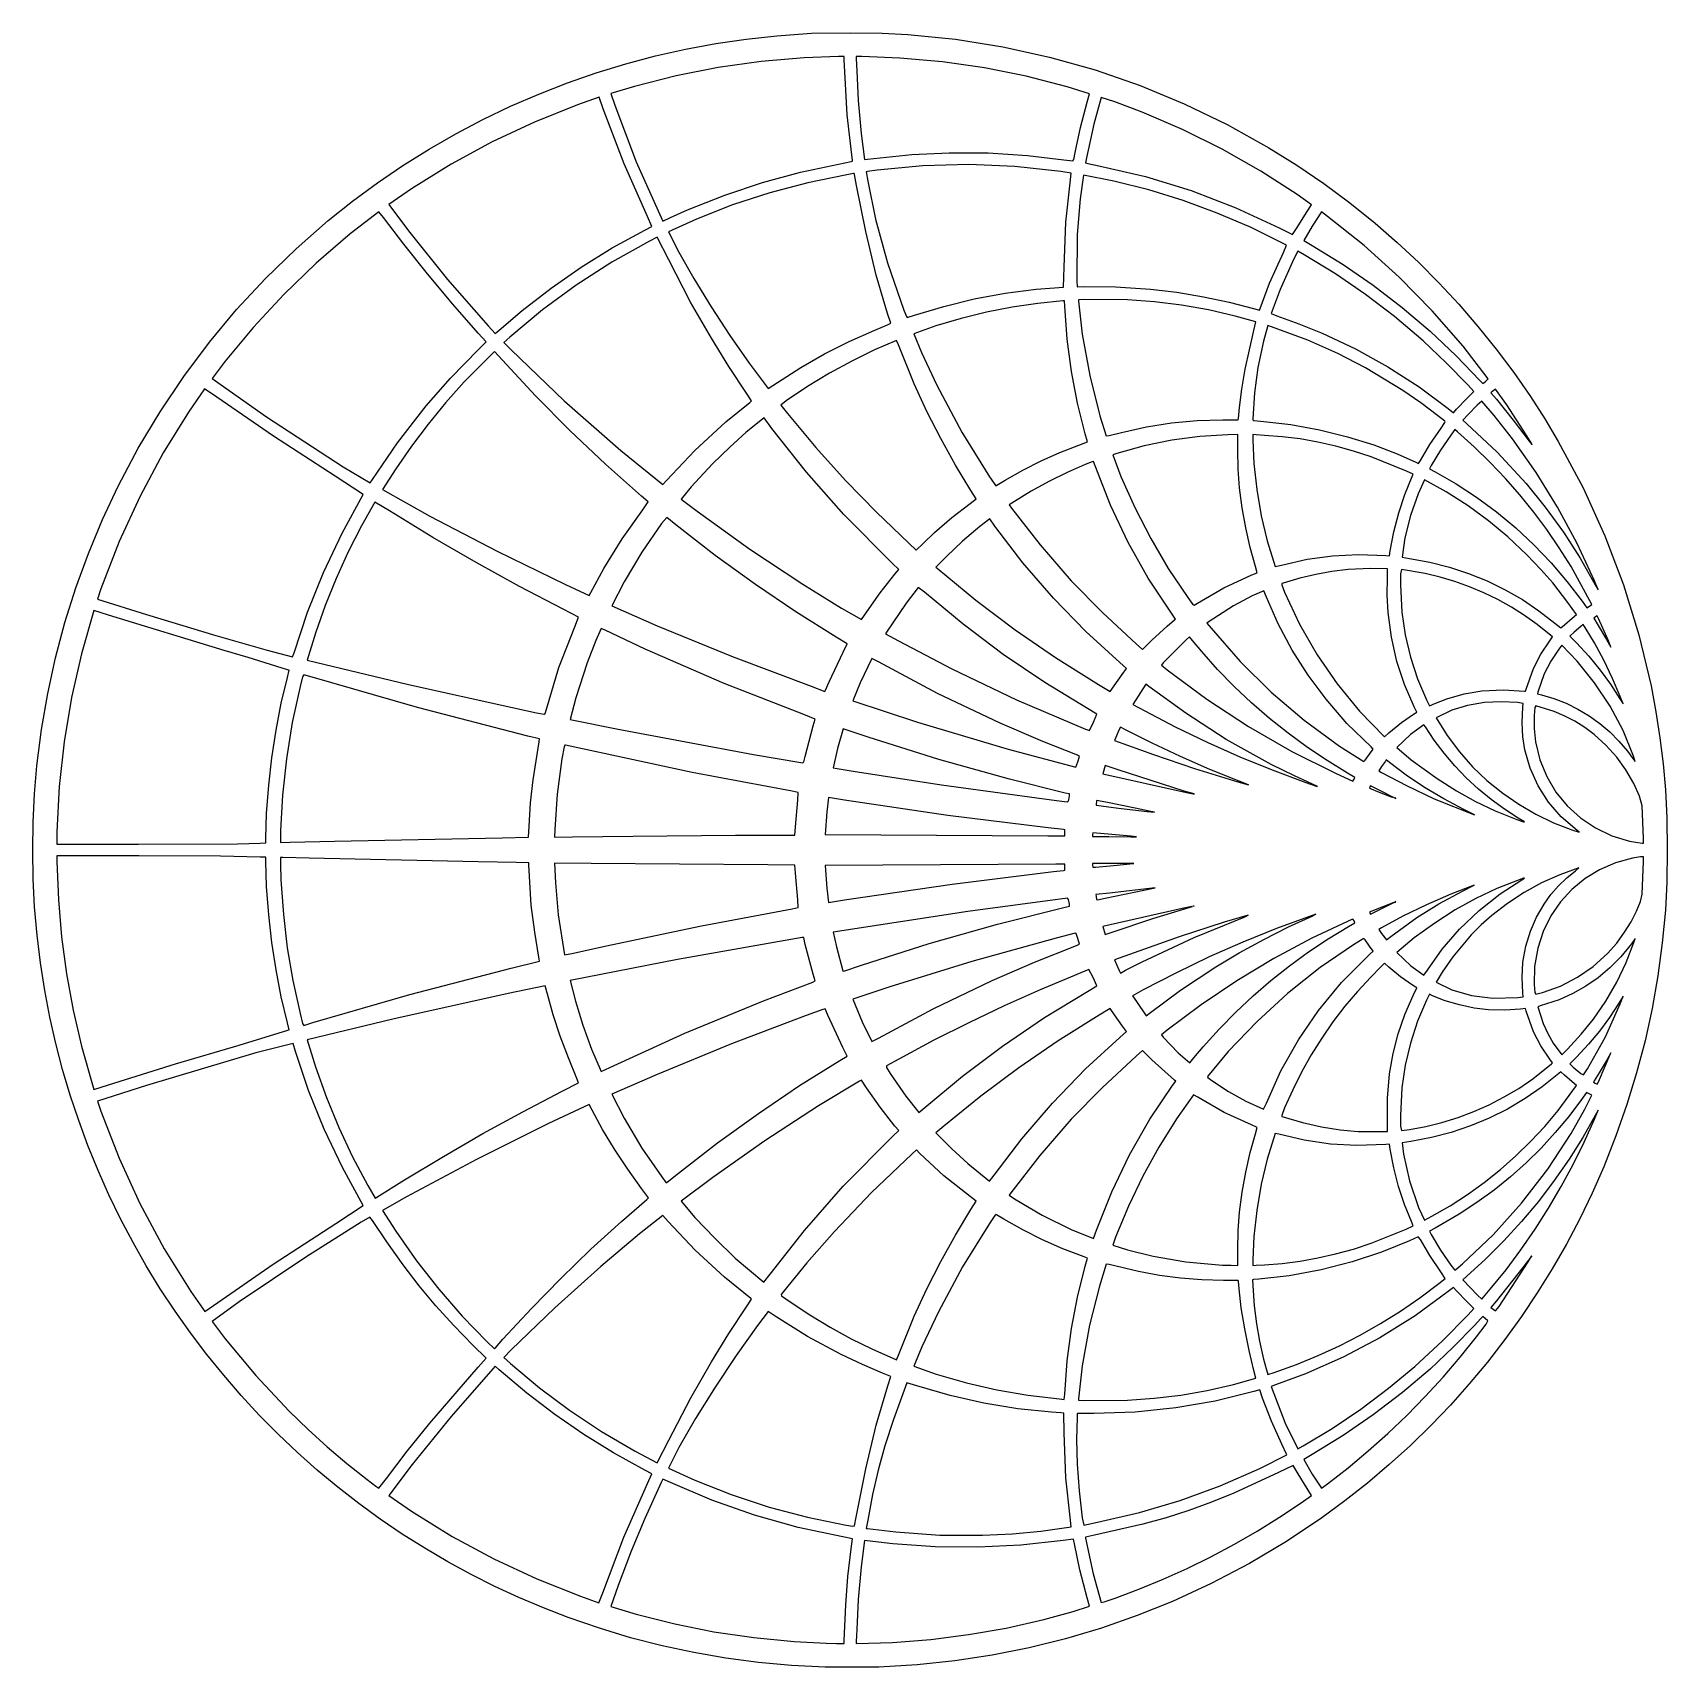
# Model space of a CAD drawing. Extents: x -146 to 143, y -112 to 176.
import ezdxf

# ---------------------------------------------------------------- set-up
doc = ezdxf.new("R2010")
doc.units = 0

msp = doc.modelspace()

# ---------------------------------------------------------------- linework, layer by layer
at = {"layer": 'Layer 1'}
for p, q in [((-14.71004, 175.70931), (-8.591666, 176.132023)), ((-8.591666, 176.132023), (-1.79194, 176.235349)), ((-1.79194, 176.235349), (3.8518, 176.179309)), ((3.8518, 176.179309), (8.40066, 175.931986)), ((-36.180329, 172.136004), (-30.881047, 173.330938)), ((-30.881047, 173.330938), (-25.532578, 174.326309)), ((-25.532578, 174.326309), (-20.140412, 175.119854)), ((-20.140412, 175.119854), (-14.71004, 175.70931)), ((8.40066, 175.931986), (16.834237, 175.081745)), ((16.834237, 175.081745), (25.172029, 173.747598)), ((25.172029, 173.747598), (33.395868, 171.935253)), ((-46.609364, 169.156501), (-41.424932, 170.74377)), ((-41.424932, 170.74377), (-36.180329, 172.136004)), ((-17.52322, 171.141223), (-25.067692, 170.081388)), ((-9.931517, 171.791417), (-17.52322, 171.141223)), ((-3.864477, 172.015958), (-9.931517, 171.791417)), ((-2.837747, 172.016805), (-3.864477, 172.015958)), ((-2.837716, 171.475441), (-2.837747, 172.016805)), ((-2.309224, 161.712171), (-2.837716, 171.475441)), ((0.245984, 172.01656), (-0.739891, 172.016842)), ((-0.739891, 172.016842), (-0.708268, 171.662154)), ((-0.708268, 171.662154), (-0.636584, 169.521204)), ((6.981544, 171.752601), (0.245984, 172.01656)), ((14.514568, 171.076488), (6.981544, 171.752601)), ((21.942784, 170.007387), (14.514568, 171.076488)), ((33.395868, 171.935253), (41.487585, 169.650416)), ((-51.728135, 167.37646), (-46.609364, 169.156501)), ((-32.521601, 168.619203), (-39.841617, 166.761957)), ((-25.067692, 170.081388), (-32.521601, 168.619203)), ((-0.636584, 169.521204), (-0.375247, 164.244042)), ((29.28283, 168.542446), (21.942784, 170.007387)), ((36.551344, 166.678811), (29.28283, 168.542446)), ((41.487585, 169.650416), (49.429012, 166.898794)), ((-61.746726, 163.247115), (-56.775752, 165.40591)), ((-56.775752, 165.40591), (-51.728135, 167.37646)), ((-46.102508, 164.828916), (-49.917818, 163.506006)), ((-45.377906, 162.792866), (-46.102508, 164.828916)), ((-39.841617, 166.761957), (-44.029197, 165.497557)), ((-44.029197, 165.497557), (-43.343028, 163.420817)), ((40.471584, 165.452101), (36.551344, 166.678811)), ((40.05639, 163.944161), (40.471584, 165.452101)), ((42.528252, 164.778641), (41.222602, 160.069351)), ((44.97116, 164.002025), (42.528252, 164.778641)), ((49.429012, 166.898794), (57.201979, 163.686094)), ((-66.635564, 160.902337), (-61.746726, 163.247115)), ((-49.917818, 163.506006), (-57.539412, 160.458527)), ((-41.700512, 153.108271), (-45.377906, 162.792866)), ((-43.343028, 163.420817), (-39.551007, 153.463985)), ((-1.38103, 153.671661), (-2.309224, 161.712171)), ((-0.375247, 164.244042), (0.152661, 158.464004)), ((38.90143, 159.52495), (40.05639, 163.944161)), ((49.768272, 162.196581), (44.97116, 164.002025)), ((56.913356, 159.129586), (49.768272, 162.196581)), ((57.201979, 163.686094), (64.788318, 160.018022)), ((-71.436776, 158.373842), (-66.635564, 160.902337)), ((-57.539412, 160.458527), (-64.983293, 156.962338)), ((37.93759, 155.066461), (38.90143, 159.52495)), ((41.222602, 160.069351), (39.924322, 154.170321)), ((63.930371, 155.648336), (56.913356, 159.129586)), ((64.788318, 160.018022), (72.16986, 155.900286)), ((-76.14487, 155.663891), (-71.436776, 158.373842)), ((-64.983293, 156.962338), (-72.221562, 153.031558)), ((0.152661, 158.464004), (0.764233, 153.831474)), ((72.16986, 155.900286), (77.063212, 152.846548)), ((-80.754354, 152.774749), (-76.14487, 155.663891)), ((-72.221562, 153.031558), (-79.226318, 148.680306)), ((-37.596856, 143.770566), (-41.700512, 153.108271)), ((-39.551007, 153.463985), (-35.178478, 143.630317)), ((-10.541771, 151.640142), (-3.84581, 153.049531)), ((-3.84581, 153.049531), (-1.586606, 153.470926)), ((-1.586606, 153.470926), (-1.369127, 153.563031)), ((-1.369127, 153.563031), (-1.38103, 153.671661)), ((0.764233, 153.831474), (1.269196, 153.882503)), ((1.269196, 153.882503), (9.109676, 154.73078)), ((9.109676, 154.73078), (15.714106, 155.022528)), ((15.714106, 155.022528), (22.587876, 154.998648)), ((22.587876, 154.998648), (29.554518, 154.563746)), ((29.554518, 154.563746), (35.954076, 153.803078)), ((35.954076, 153.803078), (37.515866, 153.59983)), ((37.515866, 153.59983), (37.682209, 153.858563)), ((37.682209, 153.858563), (37.937692, 155.06646)), ((37.937692, 155.06646), (37.93759, 155.066461)), ((39.924322, 154.170321), (39.746641, 153.236931)), ((39.746641, 153.236931), (40.165173, 153.146312)), ((40.165173, 153.146312), (42.151803, 152.749832)), ((70.710061, 151.810784), (63.930371, 155.648336)), ((-85.259738, 149.70868), (-80.754354, 152.774749)), ((-17.267449, 149.807255), (-10.541771, 151.640142)), ((-2.640838, 151.109984), (-9.266754, 149.752915)), ((-1.178418, 151.378309), (-2.640838, 151.109984)), ((-1.092018, 151.397044), (-1.178418, 151.378309)), ((-1.018755, 151.220019), (-1.092018, 151.397044)), ((-0.669213, 149.279459), (-1.018755, 151.220019)), ((1.299009, 151.736049), (1.067409, 151.693795)), ((1.067409, 151.693795), (1.357672, 150.001255)), ((2.986699, 151.965089), (1.299009, 151.736049)), ((11.070288, 152.727785), (2.986699, 151.965089)), ((19.170537, 152.944844), (11.070288, 152.727785)), ((27.278866, 152.616326), (19.170537, 152.944844)), ((35.386699, 151.742292), (27.278866, 152.616326)), ((37.246199, 151.447082), (35.386699, 151.742292)), ((37.04664, 149.709862), (37.246199, 151.447082)), ((39.419204, 151.053261), (38.829964, 146.889941)), ((44.802584, 150.026051), (39.419204, 151.053261)), ((42.151803, 152.749832), (50.37428, 150.844107)), ((50.37428, 150.844107), (58.453741, 148.368014)), ((77.143172, 147.674881), (70.710061, 151.810784)), ((77.063212, 152.846548), (81.83062, 149.602598)), ((-89.655531, 146.467945), (-85.259738, 149.70868)), ((-79.226318, 148.680306), (-83.245978, 145.918736)), ((-30.50341, 144.963361), (-23.946707, 147.573963)), ((-23.946707, 147.573963), (-17.267449, 149.807255)), ((-15.960563, 147.973335), (-22.55871, 145.819642)), ((-9.266754, 149.752915), (-15.960563, 147.973335)), ((0.972637, 141.140359), (-0.669213, 149.279459)), ((1.357672, 150.001255), (2.693002, 143.302245)), ((36.313412, 142.789522), (37.04664, 149.709862)), ((50.958599, 148.478255), (44.802584, 150.026051)), ((57.036374, 146.60082), (50.958599, 148.478255)), ((58.453741, 148.368014), (66.334733, 145.340679)), ((79.672092, 145.867831), (77.143172, 147.674881)), ((81.83062, 149.602598), (86.454598, 146.180843)), ((-93.93624, 143.05481), (-89.655531, 146.467945)), ((-84.997484, 144.608913), (-90.053414, 140.737313)), ((-84.20063, 143.594593), (-84.997484, 144.608913)), ((-83.245978, 145.918736), (-79.758398, 141.252356)), ((-33.508764, 143.619384), (-30.503394, 144.963254)), ((-30.503394, 144.963254), (-30.50341, 144.963361)), ((-22.55871, 145.819642), (-28.897638, 143.340234)), ((38.829964, 146.889941), (38.297386, 140.580221)), ((63.045629, 144.390458), (57.036374, 146.60082)), ((68.996084, 141.843881), (63.045629, 144.390458)), ((66.334733, 145.340679), (73.961803, 141.781232)), ((77.17259, 141.862821), (78.79669, 144.478371)), ((78.79669, 144.478371), (79.672092, 145.867831)), ((81.439183, 144.612499), (79.802754, 142.096309)), ((82.533023, 143.813816), (81.439183, 144.612499)), ((86.454598, 146.180843), (90.91766, 142.593686)), ((-99.615349, 138.091434), (-93.93624, 143.05481)), ((-80.62631, 138.881751), (-84.20063, 143.594593)), ((-38.04509, 141.401511), (-36.82111, 142.045866)), ((-36.82111, 142.045866), (-37.596856, 143.770566)), ((-35.178478, 143.630317), (-34.871364, 142.984294)), ((-34.871364, 142.984294), (-33.508764, 143.619384)), ((-28.897638, 143.340234), (-33.886388, 141.064764)), ((2.693002, 143.302245), (4.829773, 135.626603)), ((36.0181, 134.811862), (36.313412, 142.789522)), ((75.292414, 138.719231), (68.996084, 141.843881)), ((73.961803, 141.781232), (76.351283, 140.592452)), ((76.351283, 140.592452), (77.172665, 141.862782)), ((77.172665, 141.862782), (77.17259, 141.862821)), ((79.802754, 142.096309), (78.317533, 139.522309)), ((88.990729, 138.639461), (82.533023, 143.813816)), ((90.91766, 142.593686), (94.796684, 139.223751)), ((-90.053414, 140.737313), (-96.096749, 135.533698)), ((-76.433126, 133.657283), (-80.62631, 138.881751)), ((-79.758398, 141.252356), (-72.873457, 132.680286)), ((-37.247305, 139.413923), (-43.864873, 135.720244)), ((-43.786309, 138.237612), (-38.04509, 141.401511)), ((-35.852365, 140.138838), (-37.247305, 139.413923)), ((-33.831945, 136.121918), (-35.852365, 140.138838)), ((-33.886388, 141.064764), (-32.060118, 137.459974)), ((2.809655, 133.453666), (0.972637, 141.140359)), ((38.297386, 140.580221), (38.258335, 132.412911)), ((74.74043, 137.435021), (75.292414, 138.719231)), ((78.317533, 139.522309), (79.786223, 138.656486)), ((79.786223, 138.656486), (85.272962, 135.305443)), ((95.168723, 133.053152), (88.990729, 138.639461)), ((94.796684, 139.223751), (98.555907, 135.712811)), ((-105.016635, 132.847871), (-99.615349, 138.091434)), ((-43.864873, 135.720244), (-50.149562, 131.685366)), ((-49.280766, 134.831663), (-43.786309, 138.237612)), ((-29.951575, 128.664088), (-33.831945, 136.121918)), ((-32.060118, 137.459974), (-29.4096, 132.837406)), ((72.28534, 131.995441), (74.74043, 137.435021)), ((76.5835, 136.339052), (74.12735, 130.872832)), ((77.24765, 137.661012), (76.5835, 136.339052)), ((78.36772, 137.020583), (77.24765, 137.661012)), ((83.912823, 133.655899), (78.36772, 137.020583)), ((98.555907, 135.712811), (102.190606, 132.06614)), ((-110.130402, 127.336368), (-105.016635, 132.847871)), ((-96.096749, 135.533698), (-101.808543, 130.033246)), ((-71.93537, 128.303694), (-76.433126, 133.657283)), ((-54.57106, 131.155689), (-49.280766, 134.831663)), ((-29.4096, 132.837406), (-26.330953, 127.843091)), ((4.822307, 126.684059), (2.809655, 133.453666)), ((4.829773, 135.626603), (7.715652, 127.251445)), ((35.88602, 131.320332), (36.0181, 134.811862)), ((89.219604, 130.03231), (83.912823, 133.655899)), ((85.272962, 135.305443), (90.588438, 131.663656)), ((101.009067, 127.110476), (95.168723, 133.053152)), ((-101.808543, 130.033246), (-107.170572, 124.254528)), ((-72.873457, 132.680286), (-65.726698, 124.469956)), ((-59.69979, 127.181711), (-54.57106, 131.155689)), ((-50.149562, 131.685366), (-56.144298, 127.279792)), ((20.092869, 129.221003), (25.56661, 130.233763)), ((25.56661, 130.233763), (31.0631, 130.942541)), ((31.0631, 130.942541), (35.88602, 131.320332)), ((38.258335, 132.412911), (38.322498, 131.376711)), ((38.322498, 131.376711), (39.565078, 131.41294)), ((39.565078, 131.41294), (45.074288, 131.339284)), ((45.074288, 131.339284), (51.261678, 130.944042)), ((51.261678, 130.944042), (55.892112, 130.398236)), ((55.892112, 130.398236), (60.585222, 129.623826)), ((70.6341, 127.531421), (72.28534, 131.995441)), ((74.12735, 130.872832), (72.5807, 126.630812)), ((94.355442, 126.101082), (89.219604, 130.03231)), ((90.588438, 131.663656), (95.714232, 127.744458)), ((102.190606, 132.06614), (105.69606, 128.289011)), ((-114.946952, 121.569173), (-110.130402, 127.336368)), ((-67.44733, 123.203493), (-71.93537, 128.303694)), ((-63.7428, 123.728921), (-59.69979, 127.181711)), ((-56.144298, 127.279792), (-61.892005, 122.474023)), ((-26.299205, 122.285718), (-29.951575, 128.664088)), ((-26.330953, 127.843091), (-23.005488, 122.762268)), ((7.715652, 127.251445), (8.132976, 126.150045)), ((9.5603, 126.357471), (14.728543, 127.922746)), ((14.728543, 127.922746), (20.092869, 129.221003)), ((26.819246, 127.773928), (22.296525, 126.887672)), ((31.362058, 128.439736), (26.819246, 127.773928)), ((35.742048, 128.883893), (31.362058, 128.439736)), ((36.052456, 128.911523), (35.742048, 128.883893)), ((36.100707, 127.969421), (36.052456, 128.911523)), ((36.554283, 122.111524), (36.100707, 127.969421)), ((38.530714, 129.057481), (38.5305, 128.843)), ((38.5305, 128.843), (39.203295, 123.0288)), ((39.662654, 129.106474), (38.530714, 129.057481)), ((47.192574, 129.079042), (39.662654, 129.106474)), ((51.957436, 128.728782), (47.192574, 129.079042)), ((56.727223, 128.130437), (51.957436, 128.728782)), ((61.480635, 127.287232), (56.727223, 128.130437)), ((60.585222, 129.623826), (65.162185, 128.654452)), ((66.196374, 126.202392), (61.480635, 127.287232)), ((65.162185, 128.654452), (69.444178, 127.523752)), ((69.444178, 127.523752), (70.496418, 127.220459)), ((70.496418, 127.220459), (70.634156, 127.531417)), ((70.634156, 127.531417), (70.6341, 127.531421)), ((95.714232, 127.744458), (100.631923, 123.561186)), ((106.453823, 120.867016), (101.009067, 127.110476)), ((105.69606, 128.289011), (109.067545, 124.386698)), ((-107.170572, 124.254528), (-112.164614, 118.216113)), ((-65.726698, 124.469956), (-64.459418, 123.107206)), ((2.5763, 123.7391), (4.79777, 124.644344)), ((4.79777, 124.644344), (5.376472, 124.927509)), ((5.376472, 124.927509), (4.822307, 126.684059)), ((8.132976, 126.150045), (8.270384, 125.9447)), ((8.270384, 125.9447), (9.560314, 126.357515)), ((13.328958, 124.457686), (9.428858, 123.055476)), ((9.560314, 126.357515), (9.5603, 126.357471)), ((17.798295, 125.781935), (13.328958, 124.457686)), ((22.296525, 126.887672), (17.798295, 125.781935)), ((69.860674, 125.180032), (66.196374, 126.202392)), ((69.474735, 123.665492), (69.860674, 125.180032)), ((71.977479, 124.525827), (71.196334, 121.800327)), ((79.049919, 121.943877), (71.977479, 124.525827)), ((72.5807, 126.630812), (73.570094, 126.251297)), ((73.570094, 126.251297), (77.436858, 124.863608)), ((77.436858, 124.863608), (81.541244, 123.195977)), ((99.38772, 121.813483), (94.355442, 126.101082)), ((109.067545, 124.386698), (112.300338, 120.364474)), ((-119.456589, 115.558532), (-114.946952, 121.569173)), ((-66.08393, 121.656643), (-67.44733, 123.203493)), ((-67.4015, 120.328143), (-66.08393, 121.656643)), ((-64.459418, 123.107206), (-63.742777, 123.728975)), ((-63.742777, 123.728975), (-63.7428, 123.728921)), ((-61.892005, 122.474023), (-62.964445, 121.520039)), ((-62.964445, 121.520039), (-61.667995, 120.217599)), ((-23.205564, 117.309678), (-26.299205, 122.285718)), ((-23.005488, 122.762268), (-19.614518, 117.880174)), ((-6.29004, 119.512837), (-1.960162, 121.707871)), ((-1.960162, 121.707871), (2.5763, 123.7391)), ((6.395417, 121.911866), (2.501677, 120.231746)), ((6.751525, 121.10915), (6.395417, 121.911866)), ((9.428858, 123.055476), (10.799936, 119.758278)), ((37.308278, 116.409888), (36.554283, 122.111524)), ((39.203295, 123.0288), (40.511902, 115.726774)), ((67.952003, 116.842594), (69.474735, 123.665492)), ((71.196334, 121.800327), (70.189342, 117.136537)), ((84.320989, 119.568877), (79.049919, 121.943877)), ((81.541244, 123.195977), (87.434518, 120.408782)), ((103.447494, 117.930394), (99.38772, 121.813483)), ((100.631923, 123.561186), (105.218009, 119.203724)), ((-72.365056, 115.263269), (-67.4015, 120.328143)), ((-64.589829, 119.95496), (-69.930899, 114.59266)), ((-63.167439, 118.40272), (-64.589829, 119.95496)), ((-57.368146, 112.135067), (-63.167439, 118.40272)), ((-61.667995, 120.217599), (-52.317564, 111.269462)), ((-10.487273, 117.114161), (-6.29004, 119.512837)), ((2.501677, 120.231746), (-1.520079, 118.265846)), ((9.519065, 114.2585), (6.751525, 121.10915)), ((10.799936, 119.758278), (13.520288, 113.997186)), ((89.232419, 117.053777), (84.320989, 119.568877)), ((87.434518, 120.408782), (93.173827, 117.221493)), ((105.218009, 119.203724), (109.399913, 114.844806)), ((110.886813, 115.123766), (106.453823, 120.867016)), ((112.300338, 120.364474), (115.389717, 116.227612)), ((-123.649613, 109.316693), (-119.456589, 115.558532)), ((-112.164614, 118.216113), (-114.470884, 115.159553)), ((-20.077625, 112.600218), (-23.205564, 117.309678)), ((-19.614518, 117.880174), (-16.272148, 113.399894)), ((-14.6258, 114.472), (-10.487273, 117.114161)), ((-5.462898, 116.104826), (-9.320329, 113.752421)), ((-1.520079, 118.265846), (-5.462898, 116.104826)), ((38.365553, 110.846744), (37.308278, 116.409888)), ((40.511902, 115.726774), (42.304835, 108.621)), ((67.365898, 113.279817), (67.952003, 116.842594)), ((70.189342, 117.136537), (69.596524, 112.644437)), ((95.815785, 113.04171), (89.232419, 117.053777)), ((93.173827, 117.221493), (98.670919, 113.686896)), ((107.31934, 113.979333), (103.447494, 117.930394)), ((115.389717, 116.227612), (118.33096, 111.981386)), ((-115.81026, 113.353382), (-118.61412, 109.255472)), ((-113.59871, 111.889522), (-115.81026, 113.353382)), ((-114.470884, 115.159553), (-104.870184, 108.415703)), ((-76.6601, 110.367423), (-72.365056, 115.263269)), ((-69.930899, 114.59266), (-73.226692, 110.893444)), ((-19.191987, 111.256138), (-20.077625, 112.600218)), ((-16.272148, 113.399894), (-14.625858, 114.472004)), ((-14.625858, 114.472004), (-14.6258, 114.472)), ((-9.320329, 113.752421), (-13.085923, 111.212366)), ((11.768551, 109.375652), (9.519065, 114.2585)), ((13.520288, 113.997186), (17.947619, 105.711591)), ((66.974335, 110.039592), (67.365898, 113.279817)), ((69.596524, 112.644437), (69.29521, 108.051037)), ((98.973044, 110.863769), (95.815785, 113.04171)), ((98.670919, 113.686896), (103.837544, 109.857777)), ((107.0798, 111.627193), (108.32533, 112.878763)), ((108.32533, 112.878763), (107.31934, 113.979333)), ((109.399913, 114.844806), (109.917124, 114.303439)), ((109.917124, 114.303439), (110.421156, 114.672752)), ((110.421156, 114.672752), (110.4212, 114.672691)), ((110.4212, 114.672691), (110.886813, 115.123766)), ((111.732653, 112.998213), (111.34611, 112.674502)), ((111.34611, 112.674502), (112.320846, 111.525062)), ((112.172854, 113.323533), (111.732653, 112.998213)), ((114.18985, 110.516384), (112.172854, 113.323533)), ((-103.632786, 105.018756), (-113.59871, 111.889522)), ((-81.710204, 103.848458), (-76.6601, 110.367423)), ((-73.226692, 110.893444), (-76.320869, 107.131601)), ((-51.285133, 105.984704), (-57.368146, 112.135067)), ((-52.317564, 111.269462), (-42.301095, 102.451699)), ((-23.7614, 107.53108), (-19.50934, 110.97356)), ((-19.50934, 110.97356), (-19.191987, 111.256138)), ((-13.085923, 111.212366), (-14.037765, 110.494207)), ((-14.037765, 110.494207), (-12.866425, 108.994177)), ((39.728967, 105.404321), (38.365553, 110.846744)), ((66.787733, 108.135482), (66.974335, 110.039592)), ((101.951619, 108.630217), (98.973044, 110.863769)), ((103.837544, 109.857777), (104.72667, 109.149843)), ((104.72667, 109.149843), (105.280454, 109.762713)), ((105.280454, 109.762713), (107.079764, 111.627163)), ((107.079764, 111.627163), (107.0798, 111.627193)), ((108.914247, 110.470787), (107.34021, 108.85059)), ((109.77493, 111.19209), (108.914247, 110.470787)), ((111.944348, 108.639019), (109.77493, 111.19209)), ((112.320846, 111.525062), (115.309928, 107.843767)), ((117.581454, 105.260643), (114.18985, 110.516384)), ((118.33096, 111.981386), (120.854186, 108.059688)), ((-127.51633, 102.855903), (-123.649613, 109.316693)), ((-118.61412, 109.255472), (-123.078204, 102.058988)), ((-104.870184, 108.415703), (-91.342484, 99.591023)), ((-76.320869, 107.131601), (-79.247061, 103.264513)), ((-29.239314, 102.461005), (-23.7614, 107.53108)), ((-16.997034, 108.238684), (-20.123714, 105.706184)), ((-15.604714, 106.380594), (-16.997034, 108.238684)), ((-12.866425, 108.994177), (-7.842339, 102.981774)), ((14.204502, 104.576614), (11.768551, 109.375652)), ((42.304835, 108.621), (43.423565, 105.03341)), ((50.5443, 106.648203), (54.979189, 107.338638)), ((54.979189, 107.338638), (59.464333, 107.754625)), ((59.464333, 107.754625), (64.0496, 107.902353)), ((64.0496, 107.902353), (66.75646, 107.911468)), ((66.75646, 107.911468), (66.787733, 108.135482)), ((69.29521, 108.051037), (69.309497, 107.883069)), ((69.309497, 107.883069), (69.495097, 107.786214)), ((69.495097, 107.786214), (71.23666, 107.612309)), ((71.23666, 107.612309), (76.043925, 107.033204)), ((76.043925, 107.033204), (81.085088, 106.105069)), ((103.215359, 107.639993), (101.951619, 108.630217)), ((102.54883, 106.407923), (103.244535, 107.389875)), ((103.290455, 107.550771), (103.215359, 107.639993)), ((103.244535, 107.389875), (103.290455, 107.550771)), ((107.34021, 108.85059), (106.424402, 107.81115)), ((106.424402, 107.81115), (107.09602, 107.161481)), ((107.09602, 107.161481), (112.442143, 102.155371)), ((115.1564, 104.55123), (111.944348, 108.639019)), ((115.309928, 107.843767), (118.124336, 104.121912)), ((120.854186, 108.059688), (123.24571, 104.064494)), ((-92.70411, 97.928022), (-103.632786, 105.018756)), ((-45.011873, 100.043124), (-51.285133, 105.984704)), ((-20.123714, 105.706184), (-23.059898, 103.07035)), ((-9.508301, 98.668771), (-15.604714, 106.380594)), ((16.802585, 99.907144), (14.204502, 104.576614)), ((17.947619, 105.711591), (22.831258, 97.846686)), ((38.5865, 103.39505), (40.09859, 104.016571)), ((40.09859, 104.016571), (39.728967, 105.404321)), ((43.423565, 105.03341), (43.96382, 105.119776)), ((43.96382, 105.119776), (46.10964, 105.677294)), ((46.10964, 105.677294), (46.1098, 105.677133)), ((46.1098, 105.677133), (50.5443, 106.648203)), ((55.033903, 104.267565), (50.117812, 103.277219)), ((59.982176, 104.924164), (55.033903, 104.267565)), ((64.889518, 105.234811), (59.982176, 104.924164)), ((66.644288, 105.283026), (64.889518, 105.234811)), ((66.650553, 102.602316), (66.644288, 105.283026)), ((69.911125, 105.231644), (69.295088, 105.273901)), ((69.295088, 105.273901), (69.295935, 104.27781)), ((69.295935, 104.27781), (69.482502, 100.156342)), ((71.385885, 105.146153), (69.911125, 105.231644)), ((74.524859, 104.908429), (71.385885, 105.146153)), ((77.669309, 104.511564), (74.524859, 104.908429)), ((80.815646, 103.956464), (77.669309, 104.511564)), ((83.960275, 103.24403), (80.815646, 103.956464)), ((81.085088, 106.105069), (86.062436, 104.891549)), ((86.062436, 104.891549), (90.67826, 103.456289)), ((100.55447, 103.51002), (102.54883, 106.407923)), ((104.297841, 105.202964), (102.462696, 102.553953)), ((105.008366, 106.153612), (104.297841, 105.202964)), ((105.46, 105.763), (105.008366, 106.153612)), ((108.410876, 103.111041), (105.46, 105.763)), ((119.335817, 98.617218), (115.1564, 104.55123)), ((118.5683, 103.636543), (117.581454, 105.260643)), ((118.124336, 104.121912), (118.586543, 103.514441)), ((123.24571, 104.064494), (127.628444, 95.86878)), ((-131.04704, 96.18841), (-127.51633, 102.855903)), ((-123.078204, 102.058988), (-127.15306, 94.433272)), ((-86.1261, 97.326823), (-81.710204, 103.848458)), ((-79.247061, 103.264513), (-82.038899, 99.24956)), ((-42.301095, 102.451699), (-34.879915, 96.449509)), ((-34.1927, 97.17748), (-29.239314, 102.461005)), ((-23.059898, 103.07035), (-26.097834, 100.099004)), ((-7.842339, 102.981774), (-2.604854, 97.173502)), ((31.94629, 100.628674), (35.243497, 102.095111)), ((35.243497, 102.095111), (38.5865, 103.39505)), ((45.307018, 101.965331), (44.578973, 101.688316)), ((44.578973, 101.688316), (46.032473, 97.905496)), ((50.117812, 103.277219), (45.307018, 101.965331)), ((66.724274, 99.159319), (66.650553, 102.602316)), ((87.099606, 102.375169), (83.960275, 103.24403)), ((90.230046, 101.350782), (87.099606, 102.375169)), ((96.449885, 98.839053), (90.230046, 101.350782)), ((90.67826, 103.456289), (94.781182, 101.877747)), ((94.781182, 101.877747), (98.08573, 100.418869)), ((98.8989, 100.724363), (100.55447, 103.51002)), ((102.462696, 102.553953), (100.818531, 99.797894)), ((111.229946, 100.373005), (108.410876, 103.111041)), ((112.442143, 102.155371), (117.57072, 96.636081)), ((118.568308, 103.636549), (118.5683, 103.636543)), ((118.638401, 103.483292), (118.568308, 103.636549)), ((118.586543, 103.514441), (118.638401, 103.483292)), ((-91.342484, 99.591023), (-86.532884, 96.751093)), ((-82.038899, 99.24956), (-84.377919, 95.56855)), ((-38.641839, 94.40182), (-45.011873, 100.043124)), ((-26.097834, 100.099004), (-29.869349, 96.074345)), ((-2.878114, 91.149594), (-9.508301, 98.668771)), ((19.538465, 95.413), (16.802585, 99.907144)), ((25.5861, 97.24213), (28.719088, 99.007194)), ((28.719088, 99.007194), (31.94629, 100.628674)), ((36.514527, 98.589723), (33.285893, 97.007183)), ((39.720829, 99.973539), (36.514527, 98.589723)), ((40.932529, 100.447261), (39.720829, 99.973539)), ((41.206377, 100.545327), (40.932529, 100.447261)), ((41.4855, 99.7481), (41.206377, 100.545327)), ((44.177627, 92.829168), (41.4855, 99.7481)), ((66.986149, 95.852026), (66.724274, 99.159319)), ((69.482502, 100.156342), (70.002392, 95.582672)), ((97.656415, 98.289249), (96.449885, 98.839053)), ((97.46828, 97.8733), (97.656415, 98.289249)), ((98.08573, 100.418869), (98.569332, 100.186604)), ((98.569332, 100.186604), (98.898922, 100.724379)), ((98.898922, 100.724379), (98.8989, 100.724363)), ((100.818531, 99.797894), (100.505239, 99.226375)), ((100.505239, 99.226375), (101.495903, 98.704938)), ((101.495903, 98.704938), (105.211301, 96.595775)), ((113.919747, 97.545875), (111.229946, 100.373005)), ((123.142779, 92.460265), (119.335817, 98.617218)), ((-133.813554, 90.292892), (-131.04704, 96.18841)), ((-87.76302, 94.675202), (-92.70411, 97.928022)), ((-86.532884, 96.751093), (-86.126069, 97.326846)), ((-86.126069, 97.326846), (-86.1261, 97.326823)), ((-84.377919, 95.56855), (-75.995379, 90.8967)), ((-34.879915, 96.449509), (-34.192671, 97.177554)), ((-34.192671, 97.177554), (-34.1927, 97.17748)), ((-29.869349, 96.074345), (-31.616074, 93.899134)), ((-2.604854, 97.173502), (2.85587, 91.558843)), ((20.4601, 93.94486), (19.538465, 95.413)), ((22.831258, 97.846686), (23.912488, 96.219746)), ((23.912488, 96.219746), (24.109061, 96.349643)), ((24.109061, 96.349643), (25.586061, 97.24213)), ((25.586061, 97.24213), (25.5861, 97.24213)), ((30.152852, 95.287137), (27.233329, 93.490799)), ((33.285893, 97.007183), (30.152852, 95.287137)), ((46.032473, 97.905496), (48.517159, 92.30472)), ((67.43209, 92.338837), (66.986149, 95.852026)), ((70.002392, 95.582672), (70.804143, 90.916621)), ((96.174082, 94.719501), (97.46828, 97.8733)), ((99.614864, 97.270728), (98.495944, 94.842198)), ((103.457534, 95.154728), (99.614864, 97.270728)), ((105.211301, 96.595775), (108.840662, 94.230559)), ((116.482817, 94.626637), (113.919747, 97.545875)), ((117.57072, 96.636081), (120.943143, 92.471408)), ((127.628444, 95.86878), (131.468756, 87.424563)), ((-127.15306, 94.433272), (-130.874034, 86.391423)), ((-91.510454, 87.849808), (-87.76302, 94.675202)), ((-85.72861, 93.33633), (-88.07341, 89.16896)), ((-83.13817, 91.81124), (-85.72861, 93.33633)), ((-37.454899, 93.38278), (-38.641839, 94.40182)), ((-38.39371, 91.99184), (-37.454899, 93.38278)), ((-31.616074, 93.899134), (-28.795804, 91.749964)), ((16.187975, 90.639267), (19.38126, 93.13069)), ((19.38126, 93.13069), (20.4601, 93.94486)), ((27.233329, 93.490799), (26.278036, 92.865965)), ((26.278036, 92.865965), (26.703985, 92.28686)), ((47.30289, 86.209297), (44.177627, 92.829168)), ((95.089261, 91.45264), (96.174082, 94.719501)), ((98.495944, 94.842198), (97.165555, 90.991355)), ((107.341783, 92.67542), (103.457534, 95.154728)), ((110.929675, 90.060987), (107.341783, 92.67542)), ((108.840662, 94.230559), (112.359638, 91.630722)), ((118.921693, 91.612274), (116.482817, 94.626637)), ((120.943143, 92.471408), (124.149243, 88.037002)), ((126.578076, 86.078994), (123.142779, 92.460265)), ((-136.304591, 84.307379), (-133.813554, 90.292892)), ((-75.468003, 87.118159), (-83.13817, 91.81124)), ((-75.995379, 90.8967), (-64.142067, 84.707701)), ((-42.023852, 86.872498), (-38.39371, 91.99184)), ((-35.072084, 89.60078), (-38.557661, 84.544837)), ((-34.172648, 90.63798), (-35.072084, 89.60078)), ((-32.556518, 89.3415), (-34.172648, 90.63798)), ((-28.795804, 91.749964), (-19.51701, 85.080011)), ((5.696346, 82.515564), (-2.878114, 91.149594)), ((2.85587, 91.558843), (8.549675, 86.127277)), ((13.1077, 87.9765), (16.187975, 90.639267)), ((22.878513, 90.393382), (21.10014, 89.051056)), ((23.782893, 89.135442), (22.878513, 90.393382)), ((26.703985, 92.28686), (31.749843, 85.802954)), ((48.517159, 92.30472), (51.291421, 86.90642)), ((68.060435, 88.806095), (67.43209, 92.338837)), ((70.804143, 90.916621), (71.836295, 86.51801)), ((94.225249, 88.111484), (95.089261, 91.45264)), ((97.165555, 90.991355), (96.183024, 87.078098)), ((114.339722, 87.219024), (110.929675, 90.060987)), ((112.359638, 91.630722), (115.743878, 88.817695)), ((121.238913, 88.499773), (118.921693, 91.612274)), ((-94.783322, 80.939786), (-91.510454, 87.849808)), ((-88.07341, 89.16896), (-90.404348, 84.582591)), ((-67.836957, 82.676806), (-75.468003, 87.118159)), ((-45.26506, 81.62714), (-42.023852, 86.872498)), ((-25.596161, 83.933482), (-32.556518, 89.3415)), ((11.091215, 86.059847), (13.107695, 87.976437)), ((13.107695, 87.976437), (13.1077, 87.9765)), ((21.10014, 89.051056), (18.033263, 86.453282)), ((28.731263, 82.64709), (23.782893, 89.135442)), ((51.291421, 86.90642), (54.383509, 81.659333)), ((68.854053, 85.338143), (68.060435, 88.806095)), ((93.59348, 84.7348), (94.225249, 88.111484)), ((96.183024, 87.078098), (95.662528, 83.647968)), ((117.690434, 84.057128), (114.339722, 87.219024)), ((115.743878, 88.817695), (118.969034, 85.812912)), ((123.437015, 85.286117), (121.238913, 88.499773)), ((124.149243, 88.037002), (127.117881, 83.436961)), ((131.468756, 87.424563), (134.756235, 78.762161)), ((-138.518654, 78.237031), (-136.304591, 84.307379)), ((-130.874034, 86.391423), (-134.0817, 78.050272)), ((-90.404348, 84.582591), (-92.541345, 79.885349)), ((-64.142067, 84.707701), (-52.082579, 78.8272)), ((-38.557661, 84.544837), (-41.709114, 79.29058)), ((-18.518076, 78.793942), (-25.596161, 83.933482)), ((-19.51701, 85.080011), (-10.117804, 78.848764)), ((8.549675, 86.127277), (9.893405, 84.892217)), ((9.893405, 84.892217), (11.091215, 86.059847)), ((15.197523, 83.728972), (13.332513, 81.869162)), ((18.033263, 86.453282), (15.197523, 83.728972)), ((31.749843, 85.802954), (37.260385, 79.46166)), ((50.853763, 79.903147), (47.30289, 86.209297)), ((69.795809, 82.019326), (68.854053, 85.338143)), ((71.836295, 86.51801), (73.270815, 81.96306)), ((78.890596, 83.284448), (83.384855, 83.902471)), ((83.384855, 83.902471), (87.982486, 84.116651)), ((87.982486, 84.116651), (92.786, 83.93637)), ((92.786, 83.93637), (93.464843, 83.884929)), ((93.464843, 83.884929), (93.59348, 84.7348)), ((120.189336, 81.49146), (117.690434, 84.057128)), ((118.969034, 85.812912), (122.010756, 82.637803)), ((125.518535, 81.968292), (123.437015, 85.286117)), ((129.6425, 79.47203), (126.578076, 86.078994)), ((-97.594389, 73.915896), (-94.783322, 80.939786)), ((-60.195693, 78.459196), (-67.836957, 82.676806)), ((-47.5745, 77.38955), (-45.26506, 81.62714)), ((6.800276, 81.477774), (5.696346, 82.515564)), ((6.11593, 80.65639), (6.800276, 81.477774)), ((13.332513, 81.869162), (13.5617, 81.673479)), ((13.5617, 81.673479), (20.409498, 76.052136)), ((34.105981, 76.411969), (28.731263, 82.64709)), ((54.383509, 81.659333), (57.821673, 76.512196)), ((69.14575, 80.50762), (70.110413, 80.893036)), ((70.110413, 80.893036), (69.795809, 82.019326)), ((73.270815, 81.96306), (74.397355, 82.253143)), ((74.3972, 82.2532), (78.890596, 83.284448)), ((74.397355, 82.253143), (74.3972, 82.2532)), ((83.268709, 81.119625), (80.462795, 80.608832)), ((86.170755, 81.48261), (83.268709, 81.119625)), ((90.101394, 81.638157), (86.170755, 81.48261)), ((93.101905, 81.604944), (90.101394, 81.638157)), ((93.110315, 80.013954), (93.101905, 81.604944)), ((95.5688, 81.4402), (95.41411, 80.678697)), ((99.7333, 80.7627), (95.5688, 81.4402)), ((95.662528, 83.647968), (96.998468, 83.419609)), ((96.998468, 83.419609), (100.557063, 82.756467)), ((100.557063, 82.756467), (104.029342, 81.868805)), ((104.029342, 81.868805), (107.40812, 80.759821)), ((122.271434, 79.090658), (120.189336, 81.49146)), ((122.010756, 82.637803), (124.844696, 79.313801)), ((129.181415, 75.266542), (125.518535, 81.968292)), ((127.117881, 83.436961), (129.77792, 78.775381)), ((-140.454245, 72.08701), (-138.518654, 78.237031)), ((-134.0817, 78.050272), (-134.689214, 76.246972)), ((-92.541345, 79.885349), (-94.479652, 75.088287)), ((-52.49487, 74.43734), (-60.195693, 78.459196)), ((-52.082579, 78.8272), (-47.898349, 76.89205)), ((-41.709114, 79.29058), (-43.893434, 75.05858)), ((-11.384111, 73.966257), (-18.518076, 78.793942)), ((-10.117804, 78.848764), (-3.327489, 74.649626)), ((3.508985, 77.344781), (6.11593, 80.65639)), ((10.23582, 78.258684), (8.12781, 75.541454)), ((11.3189, 77.4373), (10.23582, 78.258684)), ((37.260385, 79.46166), (42.807196, 73.810329)), ((54.822719, 73.925379), (50.853763, 79.903147)), ((59.5505, 75.5442), (64.197232, 78.239829)), ((64.197232, 78.239829), (69.14575, 80.50762)), ((74.455003, 78.96182), (74.418489, 78.781838)), ((74.418489, 78.781838), (74.939036, 77.43212)), ((74.648155, 79.03967), (74.455003, 78.96182)), ((77.63021, 79.924192), (74.648155, 79.03967)), ((80.462795, 80.608832), (77.63021, 79.924192)), ((93.061929, 76.908768), (93.110315, 80.013954)), ((95.41411, 80.678697), (95.373736, 78.782924)), ((95.373736, 78.782924), (95.619995, 73.92759)), ((102.378226, 80.135702), (99.7333, 80.7627)), ((104.995951, 79.35677), (102.378226, 80.135702)), ((107.575557, 78.430867), (104.995951, 79.35677)), ((107.40812, 80.759821), (110.686214, 79.432709)), ((110.10613, 77.362958), (107.575557, 78.430867)), ((110.686214, 79.432709), (113.85644, 77.890666)), ((124.97258, 75.660008), (122.271434, 79.090658)), ((124.844696, 79.313801), (127.446503, 75.862338)), ((129.642546, 79.472007), (129.6425, 79.47203)), ((130.286086, 77.890407), (129.642546, 79.472007)), ((129.77792, 78.775381), (130.286086, 77.890407)), ((134.756235, 78.762161), (137.480474, 69.911894)), ((-134.689214, 76.246972), (-126.044874, 73.498762)), ((-94.479652, 75.088287), (-96.21452, 70.20246)), ((-47.898349, 76.89205), (-47.574412, 77.389555)), ((-47.574412, 77.389555), (-47.5745, 77.38955)), ((-43.893434, 75.05858), (-35.879384, 71.54454)), ((1.14576, 73.9859), (3.508985, 77.344781)), ((8.12781, 75.541454), (4.64405, 70.381914)), ((18.14293, 71.796518), (11.3189, 77.4373)), ((20.409498, 76.052136), (27.327637, 70.83606)), ((39.835504, 70.508285), (34.105981, 76.411969)), ((57.821673, 76.512196), (58.71091, 75.286189)), ((58.71091, 75.286189), (58.944483, 75.145746)), ((58.944483, 75.145746), (59.550543, 75.544237)), ((59.550543, 75.544237), (59.5505, 75.5442)), ((65.885737, 75.051381), (61.426477, 72.162721)), ((69.200658, 76.790064), (65.885737, 75.051381)), ((71.262967, 77.701331), (69.200658, 76.790064)), ((71.720113, 76.586791), (71.262967, 77.701331)), ((73.809051, 71.869275), (71.720113, 76.586791)), ((74.939036, 77.43212), (77.567787, 71.799822)), ((93.188973, 73.861324), (93.061929, 76.908768)), ((112.57675, 76.158009), (110.10613, 77.362958)), ((114.976503, 74.820984), (112.57675, 76.158009)), ((113.85644, 77.890666), (116.911613, 76.136888)), ((116.911613, 76.136888), (119.844551, 74.17457)), ((126.456274, 73.533808), (124.97258, 75.660008)), ((127.446503, 75.862338), (128.297388, 74.723598)), ((128.764, 74.9598), (129.181415, 75.266542)), ((-135.327091, 74.197411), (-137.536851, 66.580941)), ((-132.739171, 73.380978), (-135.327091, 74.197411)), ((-112.343071, 67.141928), (-132.739171, 73.380978)), ((-126.044874, 73.498762), (-113.792485, 69.783313)), ((-99.95642, 66.748902), (-97.594389, 73.915896)), ((-49.74067, 73.03129), (-52.49487, 74.43734)), ((-50.42634, 71.34465), (-49.74067, 73.03129)), ((-4.256118, 69.4938), (-11.384111, 73.966257)), ((-3.327489, 74.649626), (0.231196, 72.614734)), ((0.231196, 72.614734), (1.145779, 73.985874)), ((1.145779, 73.985874), (1.14576, 73.9859)), ((42.807196, 73.810329), (48.723285, 68.31316)), ((54.18258, 71.485072), (55.46253, 72.552492)), ((55.689115, 72.720009), (54.822719, 73.925379)), ((55.46253, 72.552492), (55.689115, 72.720009)), ((61.426477, 72.162721), (61.211661, 71.985989)), ((93.776931, 69.486853), (93.188973, 73.861324)), ((95.619995, 73.92759), (96.209942, 69.932933)), ((117.294471, 73.356848), (114.976503, 74.820984)), ((119.519737, 71.770566), (117.294471, 73.356848)), ((119.844551, 74.17457), (122.648068, 72.006909)), ((124.33, 71.6885), (125.68239, 72.85772)), ((125.68239, 72.85772), (126.456274, 73.533808)), ((128.297388, 74.723598), (128.764082, 74.959589)), ((128.764082, 74.959589), (128.764, 74.9598)), ((129.828248, 73.113895), (129.539741, 72.843137)), ((129.539741, 72.843137), (130.280907, 71.593157)), ((130.138545, 73.301365), (129.828248, 73.113895)), ((130.37779, 72.797312), (130.138545, 73.301365)), ((132.09798, 68.839702), (130.37779, 72.797312)), ((-142.109867, 65.862476), (-140.454245, 72.08701)), ((-113.792485, 69.783313), (-104.763574, 67.214112)), ((-96.21452, 70.20246), (-97.66404, 65.4387)), ((-53.203666, 64.154294), (-50.42634, 71.34465)), ((-45.756634, 71.06113), (-46.711993, 68.92495)), ((-45.043671, 70.734249), (-45.756634, 71.06113)), ((-37.970061, 67.403309), (-45.043671, 70.734249)), ((-35.879384, 71.54454), (-22.451103, 66.028854)), ((-2.327498, 68.32906), (-4.256118, 69.4938)), ((4.64405, 70.381914), (4.482393, 70.113329)), ((4.482393, 70.113329), (6.740223, 68.877299)), ((25.245769, 66.469647), (18.14293, 71.796518)), ((27.327637, 70.83606), (34.482383, 65.905373)), ((45.848293, 65.014242), (39.835504, 70.508285)), ((51.486125, 68.962129), (54.182265, 71.485069)), ((54.182265, 71.485069), (54.18258, 71.485072)), ((58.136378, 69.554139), (57.611355, 69.09786)), ((58.656753, 68.907755), (58.136378, 69.554139)), ((61.211661, 71.985989), (61.942873, 71.09419)), ((61.942873, 71.09419), (67.105823, 65.216823)), ((76.289766, 67.240991), (73.809051, 71.869275)), ((77.567787, 71.799822), (80.667416, 66.395908)), ((94.752036, 65.235977), (93.776931, 69.486853)), ((96.209942, 69.932933), (97.139711, 66.003381)), ((122.234637, 69.548416), (119.519737, 71.770566)), ((121.738471, 68.839039), (122.234637, 69.548416)), ((122.648068, 72.006909), (123.722508, 71.137878)), ((123.722508, 71.137878), (124.330033, 71.688459)), ((124.330033, 71.688459), (124.33, 71.6885)), ((126.048295, 70.377314), (125.286468, 69.701278)), ((125.286468, 69.701278), (126.471728, 68.495748)), ((127.244545, 71.394654), (126.048295, 70.377314)), ((127.678975, 71.735961), (127.244545, 71.394654)), ((128.009, 71.2258), (127.678975, 71.735961)), ((129.644984, 68.510781), (128.009, 71.2258)), ((130.280907, 71.593157), (131.745437, 69.101057)), ((137.480474, 69.911894), (139.631063, 60.90408)), ((-137.536851, 66.580941), (-139.28039, 58.858944)), ((-108.086811, 65.896638), (-112.343071, 67.141928)), ((-104.763574, 67.214112), (-100.240604, 66.064962)), ((-100.240604, 66.064962), (-99.95648, 66.748876)), ((-99.95648, 66.748876), (-99.95642, 66.748902)), ((-46.711993, 68.92495), (-48.236374, 64.97542)), ((-24.04962, 61.347104), (-37.970061, 67.403309)), ((-5.49752, 61.6534), (-3.05039, 66.86751)), ((-3.05039, 66.86751), (-2.327498, 68.32906)), ((6.740223, 68.877299), (16.166493, 63.931369)), ((32.580084, 61.490472), (25.245769, 66.469647)), ((48.723285, 68.31316), (49.843355, 67.339089)), ((49.843355, 67.339089), (51.486125, 68.962129)), ((57.611355, 69.09786), (53.481145, 64.96345)), ((60.297203, 66.956205), (58.656753, 68.907755)), ((63.101506, 63.82485), (60.297203, 66.956205)), ((79.118228, 62.777332), (76.289766, 67.240991)), ((80.667416, 66.395908), (84.21283, 61.260175)), ((118.877641, 64.012419), (120.164317, 66.506309)), ((120.164317, 66.506309), (121.738471, 68.839039)), ((123.341476, 67.420875), (121.918087, 65.292342)), ((123.88273, 68.074248), (123.341476, 67.420875)), ((126.59951, 65.274078), (123.88273, 68.074248)), ((126.471728, 68.495748), (128.652967, 66.145974)), ((131.292125, 65.436325), (129.644984, 68.510781)), ((131.745437, 69.101057), (132.511975, 67.775647)), ((132.097989, 68.839717), (132.09798, 68.839702)), ((132.511975, 67.775647), (132.097989, 68.839717)), ((-143.484022, 59.568591), (-142.109867, 65.862476)), ((-101.172981, 63.775068), (-108.086811, 65.896638)), ((-100.830222, 63.664696), (-101.172981, 63.775068)), ((-101.154238, 62.415996), (-100.830222, 63.664696)), ((-97.66404, 65.4387), (-79.74924, 61.15876)), ((-55.4104, 56.81765), (-53.203666, 64.154294)), ((-48.236374, 64.97542), (-50.243624, 58.77771)), ((-22.451103, 66.028854), (-8.699084, 60.84184)), ((2.04821, 65.7595), (-0.03409, 61.47589)), ((3.19216, 65.1336), (2.04821, 65.7595)), ((13.652545, 59.577285), (3.19216, 65.1336)), ((16.166493, 63.931369), (27.595162, 58.460461)), ((34.482383, 65.905373), (42.04, 61.1402)), ((46.987493, 63.958052), (45.848293, 65.014242)), ((46.23308, 62.904722), (46.987493, 63.958052)), ((53.481145, 64.96345), (53.163335, 64.578087)), ((53.163335, 64.578087), (54.191445, 63.762647)), ((54.191445, 63.762647), (61.182683, 58.561976)), ((66.036643, 60.812341), (63.101506, 63.82485)), ((67.105823, 65.216823), (72.571623, 59.82045)), ((96.105609, 61.139799), (94.752036, 65.235977)), ((97.139711, 66.003381), (98.40015, 62.171384)), ((117.601511, 60.358699), (118.877641, 64.012419)), ((121.918087, 65.292342), (120.775686, 63.063505)), ((129.679029, 61.47986), (126.59951, 65.274078)), ((128.652967, 66.145974), (130.661729, 63.711463)), ((130.661729, 63.711463), (132.485296, 61.208597)), ((132.842703, 62.214831), (131.292125, 65.436325)), ((-102.234581, 57.843941), (-101.154238, 62.415996)), ((-98.929204, 60.778004), (-100.303923, 54.430263)), ((-98.475759, 62.532024), (-98.929204, 60.778004)), ((-98.279484, 62.889924), (-98.475759, 62.532024)), ((-97.171254, 62.551507), (-98.279484, 62.889924)), ((-78.163967, 57.092928), (-97.171254, 62.551507)), ((-79.74924, 61.15876), (-61.67834, 57.1443)), ((-9.987061, 55.856009), (-24.04962, 61.347104)), ((-8.699084, 60.84184), (-6.234934, 59.951169)), ((-6.142275, 60.14851), (-5.497547, 61.65342)), ((-5.497547, 61.65342), (-5.49752, 61.6534)), ((-0.03409, 61.47589), (-1.32999, 58.25616)), ((40.098548, 56.892777), (32.580084, 61.490472)), ((42.04, 61.1402), (44.1005, 59.93977)), ((44.1005, 59.93977), (44.839515, 60.924527)), ((44.839515, 60.924527), (44.83958, 60.924542)), ((44.83958, 60.924542), (46.23308, 62.904722)), ((50.446708, 61.193156), (48.111698, 57.649366)), ((50.97689, 60.814834), (50.446708, 61.193156)), ((57.468419, 56.072574), (50.97689, 60.814834)), ((69.096203, 57.924016), (66.036643, 60.812341)), ((82.250413, 58.553691), (79.118228, 62.777332)), ((84.21283, 61.260175), (88.178936, 56.43242)), ((97.828973, 57.229424), (96.105609, 61.139799)), ((98.40015, 62.171384), (99.982105, 58.46939)), ((120.775686, 63.063505), (119.657606, 59.818475)), ((132.398294, 57.359322), (129.679029, 61.47986)), ((132.485296, 61.208597), (134.110948, 58.653758)), ((134.189, 59.0587), (132.842703, 62.214831)), ((139.631063, 60.90408), (140.487987, 56.350567)), ((-144.575212, 53.210515), (-143.484022, 59.568591)), ((-139.28039, 58.858944), (-140.581662, 51.037966)), ((-103.157485, 53.083458), (-102.234581, 57.843941)), ((-50.243624, 58.77771), (-51.215441, 54.97401)), ((-6.234934, 59.951169), (-6.142275, 60.14851)), ((-1.32999, 58.25616), (10.11811, 54.49561)), ((24.682537, 54.330479), (13.652545, 59.577285)), ((27.595162, 58.460461), (39.799893, 53.265869)), ((61.182683, 58.561976), (68.566204, 53.725031)), ((72.273777, 55.16521), (69.096203, 57.924016)), ((72.571623, 59.82045), (78.397348, 54.852672)), ((85.938038, 54.297365), (82.250413, 58.553691)), ((99.982105, 58.46939), (100.490728, 57.4092)), ((100.490728, 57.4092), (101.446185, 57.819347)), ((101.446185, 57.819347), (103.601455, 58.629829)), ((103.601455, 58.629829), (103.6016, 58.62982)), ((103.6016, 58.62982), (106.650208, 59.48875)), ((106.650208, 59.48875), (109.76705, 60.05982)), ((110.214019, 57.968334), (107.252001, 57.442771)), ((109.76705, 60.05982), (113.576639, 60.204795)), ((113.16584, 58.099649), (110.214019, 57.968334)), ((116.065139, 57.973112), (113.16584, 58.099649)), ((113.576639, 60.204795), (117.27699, 59.963375)), ((117.054056, 57.824315), (116.065139, 57.973112)), ((116.993146, 57.166588), (117.054056, 57.824315)), ((117.27699, 59.963375), (117.489053, 59.985091)), ((117.489053, 59.985091), (117.601511, 60.358699)), ((119.657606, 59.818475), (119.610698, 59.52439)), ((119.610698, 59.52439), (120.307846, 59.346434)), ((120.307846, 59.346434), (122.497168, 58.685355)), ((122.497168, 58.685355), (124.633727, 57.837517)), ((124.633727, 57.837517), (126.701683, 56.81331)), ((134.110948, 58.653758), (134.689263, 57.727394)), ((134.189369, 59.058614), (134.189, 59.0587)), ((134.689263, 57.727394), (134.189369, 59.058614)), ((-58.692354, 52.053306), (-78.163967, 57.092928)), ((-61.67834, 57.1443), (-57.16073, 56.17668)), ((-57.16073, 56.17668), (-55.80757, 55.910283)), ((-55.80757, 55.910283), (-55.635802, 56.056011)), ((-55.635802, 56.056011), (-55.410365, 56.817635)), ((-55.410365, 56.817635), (-55.4104, 56.81765)), ((-51.215441, 54.97401), (-42.749021, 53.25974)), ((-7.989611, 55.037889), (-9.987061, 55.856009)), ((-8.32999, 53.843049), (-7.989611, 55.037889)), ((41.760028, 55.91082), (40.098548, 56.892777)), ((41.1712, 54.4804), (41.760028, 55.91082)), ((48.111698, 57.649366), (55.630328, 53.696086)), ((64.62819, 51.446324), (57.468419, 56.072574)), ((75.562953, 52.54126), (72.273777, 55.16521)), ((78.397348, 54.852672), (84.640073, 50.26109)), ((88.178936, 56.43242), (92.575336, 51.94531)), ((95.558023, 54.452499), (97.69246, 55.90286)), ((97.69246, 55.90286), (98.265373, 56.296034)), ((98.265373, 56.296034), (97.828973, 57.229424)), ((104.464329, 56.598724), (101.701489, 55.268114)), ((101.701489, 55.268114), (103.620739, 52.178014)), ((107.252001, 57.442771), (104.464329, 56.598724)), ((116.902412, 54.446838), (116.993146, 57.166588)), ((119.01731, 55.695332), (119.007515, 53.396286)), ((119.14401, 57.10823), (119.01731, 55.695332)), ((119.314724, 57.395502), (119.14401, 57.10823)), ((122.505294, 56.41595), (119.314724, 57.395502)), ((124.309182, 55.636043), (122.505294, 56.41595)), ((126.163468, 54.657296), (124.309182, 55.636043)), ((126.701683, 56.81331), (128.685193, 55.623124)), ((128.685193, 55.623124), (130.568416, 54.277348)), ((134.699537, 53.009912), (132.398294, 57.359322)), ((140.487987, 56.350567), (141.197595, 51.769038)), ((-145.38194, 46.79341), (-144.575212, 53.210515)), ((-103.905636, 48.234119), (-103.157485, 53.083458)), ((-100.303923, 54.430263), (-101.340038, 48.024542)), ((-56.625614, 51.544759), (-58.692354, 52.053306)), ((-42.749021, 53.25974), (-18.854221, 48.81352)), ((-9.74301, 48.435739), (-8.32999, 53.843049)), ((-3.044834, 53.329195), (-4.000563, 49.872299)), ((1.381486, 51.879185), (-3.044834, 53.329195)), ((10.11811, 54.49561), (26.09771, 49.75102)), ((32.25841, 51.102163), (24.682537, 54.330479)), ((39.799893, 53.265869), (40.480483, 53.055729)), ((40.480483, 53.055729), (41.17123, 54.480439)), ((41.17123, 54.480439), (41.1712, 54.4804)), ((45.730834, 53.227942), (44.901051, 51.299612)), ((45.929005, 53.651876), (45.730834, 53.227942)), ((46.84074, 53.168887), (45.929005, 53.651876)), ((51.547587, 50.779044), (46.84074, 53.168887)), ((55.630328, 53.696086), (61.356296, 50.92968)), ((68.566204, 53.725031), (76.225145, 49.323594)), ((78.957323, 50.057501), (75.562953, 52.54126)), ((90.186963, 50.131511), (85.938038, 54.297365)), ((92.575336, 51.94531), (93.362702, 52.637324)), ((93.3627, 52.6373), (95.558023, 54.452499)), ((93.362702, 52.637324), (93.3627, 52.6373)), ((97.170623, 52.32928), (94.757063, 50.04546)), ((99.507493, 54.03606), (97.170623, 52.32928)), ((99.79175, 53.681372), (99.507493, 54.03606)), ((101.359118, 51.313054), (99.79175, 53.681372)), ((103.620739, 52.178014), (105.802716, 49.267291)), ((116.981266, 51.925794), (116.902412, 54.446838)), ((119.007515, 53.396286), (119.254822, 51.034322)), ((127.960181, 53.541647), (126.163468, 54.657296)), ((129.591354, 52.35103), (127.960181, 53.541647)), ((131.67962, 50.420248), (129.591354, 52.35103)), ((130.568416, 54.277348), (132.335511, 52.786373)), ((132.335511, 52.786373), (133.970634, 51.160589)), ((136.52499, 48.529078), (134.699537, 53.009912)), ((-140.581662, 51.037966), (-141.43847, 43.134)), ((-57.787397, 44.328885), (-56.723077, 51.011114)), ((-56.723077, 51.011114), (-56.625614, 51.544759)), ((-52.296717, 50.16856), (-52.680663, 48.025104)), ((-52.193226, 50.438953), (-52.296717, 50.16856)), ((-52.07708, 50.464684), (-52.193226, 50.438953)), ((-49.05978, 49.779816), (-52.07708, 50.464684)), ((-29.67256, 45.624699), (-49.05978, 49.779816)), ((-4.000563, 49.872299), (-4.761344, 46.451855)), ((13.888361, 47.924645), (1.381486, 51.879185)), ((26.09771, 49.75102), (38.05131, 46.57478)), ((38.363637, 48.688299), (32.25841, 51.102163)), ((44.901051, 51.299612), (51.784721, 48.773422)), ((56.559008, 48.427407), (51.547587, 50.779044)), ((61.356296, 50.92968), (67.002544, 48.408012)), ((72.574759, 47.03908), (64.62819, 51.446324)), ((76.225145, 49.323594), (84.042645, 45.429447)), ((82.450477, 47.719271), (78.957323, 50.057501)), ((84.640073, 50.26109), (88.908903, 47.54041)), ((89.944433, 48.883015), (90.576418, 49.744198)), ((90.576418, 49.744198), (90.186963, 50.131511)), ((94.757063, 50.04546), (97.295883, 47.86546)), ((103.096406, 49.014435), (101.359118, 51.313054)), ((105.802716, 49.267291), (108.133876, 46.630263)), ((117.352099, 49.649438), (116.981266, 51.925794)), ((118.279826, 46.392929), (117.352099, 49.649438)), ((119.254822, 51.034322), (120.021157, 47.864403)), ((133.614034, 48.32379), (131.67962, 50.420248)), ((133.970634, 51.160589), (135.457946, 49.410384)), ((135.457946, 49.410384), (136.438806, 48.093274)), ((141.197595, 51.769038), (141.758586, 47.163281)), ((-145.805434, 41.835827), (-145.38194, 46.79341)), ((-104.461718, 43.395496), (-103.905636, 48.234119)), ((-101.340038, 48.024542), (-102.026224, 41.644927)), ((-52.680663, 48.025104), (-53.518231, 41.790737)), ((-18.854221, 48.81352), (-10.163311, 47.33939)), ((-10.163311, 47.33939), (-9.975438, 47.512453)), ((-9.975438, 47.512453), (-9.742958, 48.43574)), ((-9.742958, 48.43574), (-9.74301, 48.435739)), ((-4.761344, 46.451855), (-1.261794, 45.86246)), ((26.323086, 44.448275), (13.888361, 47.924645)), ((38.05131, 46.57478), (38.413339, 47.478079)), ((38.725666, 48.468183), (38.363637, 48.688299)), ((38.413339, 47.478079), (38.41339, 47.478044)), ((38.41339, 47.478044), (38.725666, 48.468183)), ((43.25414, 46.837227), (42.857711, 45.413847)), ((45.52701, 46.088977), (43.25414, 46.837227)), ((51.784721, 48.773422), (59.028402, 46.334761)), ((61.727519, 46.180589), (56.559008, 48.427407)), ((59.028402, 46.334761), (66.681621, 43.962362)), ((67.002544, 48.408012), (72.721709, 46.065769)), ((76.66318, 45.006285), (72.574759, 47.03908)), ((86.036003, 45.531905), (82.450477, 47.719271)), ((88.908903, 47.54041), (89.154303, 47.795516)), ((89.15429, 47.795575), (89.944433, 48.883015)), ((89.154303, 47.795516), (89.15429, 47.795575)), ((92.057434, 46.696241), (91.546773, 45.943459)), ((92.721426, 47.643954), (92.057434, 46.696241)), ((92.874754, 47.838876), (92.721426, 47.643954)), ((93.4612, 47.36555), (92.874754, 47.838876)), ((96.394753, 45.148983), (93.4612, 47.36555)), ((97.295883, 47.86546), (101.850823, 44.53611)), ((104.987428, 46.801421), (103.096406, 49.014435)), ((107.015999, 44.689915), (104.987428, 46.801421)), ((108.133876, 46.630263), (110.667592, 44.21146)), ((119.686608, 43.277698), (118.279826, 46.392929)), ((120.021157, 47.864403), (121.232766, 44.89734)), ((135.190609, 46.100479), (133.614034, 48.32379)), ((136.438806, 48.093274), (136.847018, 47.539653)), ((136.524955, 48.529047), (136.52499, 48.529078)), ((136.847018, 47.539653), (136.524955, 48.529047)), ((141.758586, 47.163281), (142.16966, 42.537086)), ((-104.825014, 38.369905), (-104.461718, 43.395496)), ((-58.221296, 40.244369), (-57.787397, 44.328885)), ((-12.02288, 42.307356), (-29.67256, 45.624699)), ((-1.261794, 45.86246), (14.364356, 43.47397)), ((14.364356, 43.47397), (29.905906, 41.30844)), ((36.202076, 42.001445), (26.323086, 44.448275)), ((42.857711, 45.413847), (57.609011, 42.064767)), ((57.19831, 42.352327), (45.52701, 46.088977)), ((66.90564, 44.105207), (61.727519, 46.180589)), ((66.681621, 43.962362), (68.542181, 43.461362)), ((68.54219, 43.46136), (66.90564, 44.105207)), ((68.542181, 43.461362), (68.54219, 43.46136)), ((72.721709, 46.065769), (78.666428, 43.837636)), ((80.49579, 43.258964), (76.66318, 45.006285)), ((78.666428, 43.837636), (80.495837, 43.202036)), ((84.042645, 45.429447), (86.995945, 44.110367)), ((87.357263, 44.763756), (86.036003, 45.531905)), ((86.995945, 44.110367), (87.197138, 44.434358)), ((87.197138, 44.434358), (87.19719, 44.434284)), ((87.19719, 44.434284), (87.357263, 44.763756)), ((91.546773, 45.943459), (92.050497, 45.650589)), ((92.050497, 45.650589), (96.454008, 43.312765)), ((99.606912, 43.001593), (96.394753, 45.148983)), ((96.454008, 43.312765), (101.365427, 40.969339)), ((101.850823, 44.53611), (105.262245, 42.364152)), ((109.165932, 42.695822), (107.015999, 44.689915)), ((110.667592, 44.21146), (113.457239, 41.955414)), ((121.232766, 44.89734), (122.853423, 42.171463)), ((136.578716, 43.698196), (135.190609, 46.100479)), ((137.599225, 41.461913), (136.578716, 43.698196)), ((-146.057824, 36.854927), (-145.805434, 41.835827)), ((-141.43847, 43.134), (-141.848621, 35.163041)), ((-102.026224, 41.644927), (-102.351154, 35.375504)), ((-53.518231, 41.790737), (-53.960413, 35.562304)), ((-10.9543, 42.087008), (-12.02288, 42.307356)), ((-11.451335, 36.003038), (-11.043592, 40.736408)), ((-11.043592, 40.736408), (-10.9543, 42.087008)), ((-5.599758, 41.192697), (-5.934868, 38.653877)), ((-2.790138, 40.748536), (-5.599758, 41.192697)), ((15.4375, 38.040176), (-2.790138, 40.748536)), ((29.905906, 41.30844), (34.647536, 40.67946)), ((34.647536, 40.67946), (36.525392, 40.467516)), ((36.972579, 41.827339), (36.202076, 42.001445)), ((36.525392, 40.467516), (36.739351, 40.558953)), ((36.739351, 40.558953), (36.800716, 40.800607)), ((36.8007, 40.80061), (36.92402, 41.49132)), ((36.800716, 40.800607), (36.8007, 40.80061)), ((36.92402, 41.49132), (36.972579, 41.827339)), ((41.73311, 40.65667), (41.647425, 39.843679)), ((43.34823, 40.39656), (41.73311, 40.65667)), ((58.95309, 41.831794), (57.19831, 42.352327)), ((57.609011, 42.064767), (58.76337, 41.830805)), ((58.76337, 41.830805), (58.979558, 41.801801)), ((58.953101, 41.831793), (58.95309, 41.831794)), ((58.979558, 41.801801), (58.953101, 41.831793)), ((80.495868, 43.258957), (80.49579, 43.258964)), ((80.495837, 43.202036), (80.738826, 43.139408)), ((80.738826, 43.139408), (80.495868, 43.258957)), ((90.005017, 43.067901), (89.923147, 42.851011)), ((89.923147, 42.851011), (91.649817, 42.174488)), ((90.12626, 43.262693), (90.005017, 43.067901)), ((92.21909, 42.220033), (90.12626, 43.262693)), ((91.649817, 42.174488), (93.749847, 41.349372)), ((94.027965, 41.296662), (92.219087, 42.220038)), ((92.219087, 42.220038), (92.21909, 42.220033)), ((93.749847, 41.349372), (94.133582, 41.21022)), ((94.133582, 41.21022), (94.027965, 41.296662)), ((94.5339, 41.117963), (94.347221, 41.19035)), ((94.347221, 41.19035), (94.384556, 41.117963)), ((94.384556, 41.117963), (94.571235, 41.045576)), ((94.571235, 41.045576), (94.5339, 41.117963)), ((94.5339, 41.117963), (94.5339, 41.117963)), ((103.028116, 40.967231), (99.606912, 43.001593)), ((101.365427, 40.969339), (108.455547, 38.139379)), ((106.5888, 39.08975), (103.028116, 40.967231)), ((105.262245, 42.364152), (108.623808, 40.502481)), ((108.623808, 40.502481), (112.117753, 38.857885)), ((111.421042, 40.835048), (109.165932, 42.695822)), ((113.765144, 39.123496), (111.421042, 40.835048)), ((113.457239, 41.955414), (116.279107, 40.016837)), ((121.528972, 40.384138), (119.686608, 43.277698)), ((122.853423, 42.171463), (124.846902, 39.725102)), ((138.073004, 39.7366), (137.599225, 41.461913)), ((142.16966, 42.537086), (142.44997, 37.631327)), ((-104.987452, 33.975896), (-104.825014, 38.369905)), ((-58.474514, 36.152384), (-58.221296, 40.244369)), ((-5.934868, 38.653877), (-6.185981, 34.663047)), ((33.153262, 35.855856), (15.4375, 38.040176)), ((41.647425, 39.843679), (45.624215, 39.331164)), ((48.5364, 39.324), (43.34823, 40.39656)), ((45.624215, 39.331164), (50.664525, 38.734042)), ((51.039275, 38.806959), (48.536385, 39.324005)), ((48.536385, 39.324005), (48.5364, 39.324)), ((50.664525, 38.734042), (51.971265, 38.594362)), ((51.971265, 38.594362), (51.039275, 38.806959)), ((108.455547, 38.139379), (106.588767, 39.089756)), ((106.588767, 39.089756), (106.5888, 39.08975)), ((112.117753, 38.857885), (115.926323, 37.33715)), ((116.18205, 37.577072), (113.765144, 39.123496)), ((117.2959, 36.89854), (116.18205, 37.577072)), ((116.279107, 40.016837), (119.279591, 38.279028)), ((119.279591, 38.279028), (122.422324, 36.76126)), ((123.763449, 37.792638), (121.528972, 40.384138)), ((126.585689, 35.369618), (123.763449, 37.792638)), ((124.846902, 39.725102), (127.176977, 37.596587)), ((127.176977, 37.596587), (129.807423, 35.824249)), ((138.29058, 33.96825), (138.073004, 39.7366)), ((142.44997, 37.631327), (142.509475, 31.933786)), ((-146.1395, 31.861884), (-146.057824, 36.854927)), ((-141.848621, 35.163041), (-141.899432, 32.978911)), ((-102.351154, 35.375504), (-102.399338, 33.254514)), ((-58.57352, 34.196534), (-58.474514, 36.152384)), ((-53.960413, 35.562304), (-54.011376, 34.225484)), ((-11.53752, 34.584288), (-11.451335, 36.003038)), ((-6.185981, 34.663047), (13.475319, 34.553153)), ((35.863222, 35.547023), (33.153262, 35.855856)), ((36.146367, 35.50349), (35.863222, 35.547023)), ((36.102799, 34.434953), (36.12458, 34.969218)), ((36.12458, 34.969218), (36.146367, 35.50349)), ((41.06954, 34.958299), (40.9938, 34.618092)), ((47.78888, 34.369429), (41.06954, 34.958299)), ((115.926323, 37.33715), (117.092265, 36.91915)), ((117.092265, 36.91915), (117.295853, 36.898583)), ((117.295853, 36.898583), (117.2959, 36.89854)), ((122.422324, 36.76126), (125.670939, 35.482804)), ((125.670939, 35.482804), (126.940349, 35.094292)), ((126.94038, 35.09433), (126.585689, 35.369618)), ((126.940349, 35.094292), (126.94038, 35.09433)), ((129.807423, 35.824249), (132.702013, 34.446417)), ((-146.05085, 26.867873), (-146.1395, 31.861884)), ((-141.899432, 32.978911), (-127.44, 32.9788)), ((-127.44, 32.9788), (-109.9737, 33.052468)), ((-109.97442, 33.052524), (-105.97741, 33.172178)), ((-109.9737, 33.052468), (-109.97442, 33.052524)), ((-105.97741, 33.172178), (-104.988016, 33.218169)), ((-104.988016, 33.218169), (-104.987452, 33.975896)), ((-102.399338, 33.254514), (-100.688388, 33.305187)), ((-100.688388, 33.305187), (-92.854398, 33.501721)), ((-92.85442, 33.501695), (-63.21192, 34.102786)), ((-92.854398, 33.501721), (-92.85442, 33.501695)), ((-63.21192, 34.102786), (-58.57352, 34.196534)), ((-54.011376, 34.225484), (-50.844866, 34.275059)), ((-50.844866, 34.275059), (-40.099266, 34.405561)), ((-40.099266, 34.405561), (-40.09922, 34.405531)), ((-40.09922, 34.405531), (-22.02882, 34.53537)), ((-22.02882, 34.53537), (-11.53752, 34.584288)), ((13.475319, 34.553153), (33.146519, 34.42928)), ((33.146519, 34.42928), (34.642019, 34.414746)), ((34.642019, 34.414746), (36.102799, 34.434953)), ((40.9938, 34.618092), (40.9947, 34.3247)), ((40.9947, 34.3247), (43.88821, 34.304267)), ((43.88821, 34.304267), (47.78978, 34.275915)), ((48.79784, 34.268013), (47.78888, 34.369429)), ((47.78978, 34.275915), (48.79784, 34.268013)), ((132.702013, 34.446417), (135.824522, 33.501422)), ((135.824522, 33.501422), (138.047832, 33.136675)), ((138.047832, 33.136675), (138.290512, 33.12818)), ((138.290512, 33.12818), (138.29058, 33.96825)), ((142.509475, 31.933786), (142.44997, 26.23623)), ((-127.380105, 30.887961), (-141.875, 30.888)), ((-141.875, 30.888), (-141.874718, 29.898606)), ((-141.874718, 29.898606), (-141.610871, 23.159526)), ((-113.001162, 30.845767), (-127.380105, 30.887961)), ((-105.976905, 30.694444), (-113.001162, 30.845767)), ((-104.987511, 30.648648), (-105.976905, 30.694444)), ((-104.986947, 29.890921), (-104.987511, 30.648648)), ((-104.824544, 25.496909), (-104.986947, 29.890921)), ((-101.982213, 30.589087), (-102.374, 30.5891)), ((-102.374, 30.5891), (-102.37385, 29.41303)), ((-102.37385, 29.41303), (-102.299183, 26.66886)), ((-97.333923, 30.478501), (-101.982213, 30.589087)), ((-67.465423, 29.845311), (-97.333923, 30.478501)), ((-60.726343, 29.722931), (-67.465423, 29.845311)), ((-58.542213, 29.676187), (-60.726343, 29.722931)), ((-58.541366, 29.292721), (-58.542213, 29.676187)), ((-58.088236, 22.226171), (-58.541366, 29.292721)), ((-47.514378, 29.551907), (-53.968428, 29.587616)), ((-53.968428, 29.587616), (-53.844105, 26.130641)), ((-16.315578, 29.297309), (-47.514378, 29.551907)), ((-11.536618, 29.282577), (-16.315578, 29.297309)), ((-11.450433, 27.863827), (-11.536618, 29.282577)), ((34.5356, 29.4319), (-6.1851, 29.204144)), ((-6.1851, 29.204144), (-5.932898, 25.212974)), ((36.103713, 29.431979), (34.5356, 29.4319)), ((36.1255, 28.897705), (36.103713, 29.431979)), ((36.147288, 28.363433), (36.1255, 28.897705)), ((43.26011, 29.543981), (40.9947, 29.544)), ((40.9947, 29.544), (40.9947, 29.2577)), ((40.9947, 29.2577), (41.050704, 28.913815)), ((41.050704, 28.913815), (41.5174, 28.897954)), ((41.5174, 28.897954), (44.7656, 29.207848)), ((47.12435, 29.5778), (43.26011, 29.543981)), ((44.76558, 29.207894), (48.186025, 29.552866)), ((44.7656, 29.207848), (44.76558, 29.207894)), ((48.125311, 29.591201), (47.12435, 29.5778)), ((48.284467, 29.580268), (48.125311, 29.591201)), ((48.186025, 29.552866), (48.284467, 29.580268)), ((133.358127, 29.65726), (130.56095, 28.451252)), ((136.350214, 30.470226), (133.358127, 29.65726)), ((137.787634, 30.705088), (136.350214, 30.470226)), ((138.291663, 30.756088), (137.787634, 30.705088)), ((138.07411, 24.130289), (138.291686, 29.907339)), ((138.291686, 29.907339), (138.291663, 30.756088)), ((-145.792263, 21.884065), (-146.05085, 26.867873)), ((-102.299183, 26.66886), (-101.873398, 20.581158)), ((-53.844105, 26.130641), (-53.348008, 20.508696)), ((-11.042577, 23.129477), (-11.450433, 27.863827)), ((16.219898, 25.933012), (34.1249, 28.1227)), ((34.1249, 28.1227), (35.86414, 28.31966)), ((35.86414, 28.31966), (36.147288, 28.363433)), ((117.140819, 26.964152), (112.385039, 25.121842)), ((112.9779, 24.1986), (116.8048, 26.66369)), ((116.8048, 26.66369), (117.277955, 26.955271)), ((117.277955, 26.955271), (117.140819, 26.964152)), ((120.312816, 26.12798), (117.23314, 24.439331)), ((123.512628, 27.572122), (120.312816, 26.12798)), ((123.299577, 25.60672), (124.737779, 27.011938)), ((126.910928, 28.778112), (123.512628, 27.572122)), ((124.737779, 27.011938), (126.283069, 28.27473)), ((127.990056, 26.881927), (125.676818, 24.979009)), ((126.283069, 28.27473), (126.910928, 28.778112)), ((130.56095, 28.451252), (127.990056, 26.881927)), ((142.44997, 26.23623), (142.16966, 21.330486)), ((-141.610871, 23.159526), (-141.042308, 16.580639)), ((-104.461213, 20.471321), (-104.824544, 25.496909)), ((-10.9742, 21.779597), (-11.042577, 23.129477)), ((-5.932898, 25.212974), (-5.596684, 22.674154)), ((-5.596684, 22.674154), (-2.787064, 23.119926)), ((-2.787064, 23.119926), (-2.78705, 23.12)), ((-2.78705, 23.12), (16.219898, 25.933012)), ((36.607262, 23.420874), (19.004062, 21.063074)), ((36.769695, 23.181532), (36.607262, 23.420874)), ((36.924144, 22.375474), (36.769695, 23.181532)), ((43.99449, 24.343608), (41.58063, 24.056086)), ((41.58063, 24.056086), (41.627933, 23.719841)), ((41.627933, 23.719841), (41.728618, 23.226327)), ((41.728618, 23.226327), (41.878097, 23.152191)), ((41.878097, 23.152191), (43.272157, 23.460942)), ((43.27215, 23.460944), (48.3498, 24.506354)), ((43.272157, 23.460942), (43.27215, 23.460944)), ((52.08336, 25.282261), (43.99449, 24.343608)), ((48.3498, 24.506354), (52.08336, 25.282261)), ((104.280302, 24.131256), (99.969994, 22.259171)), ((102.153181, 22.421691), (106.36981, 24.66845)), ((108.38593, 25.70243), (104.280302, 24.131256)), ((108.692311, 23.393558), (105.048579, 21.374412)), ((106.36981, 24.66845), (108.38593, 25.70243)), ((112.385039, 25.121842), (108.692311, 23.393558)), ((109.28431, 21.272671), (112.9779, 24.1986)), ((117.23314, 24.439331), (114.289433, 22.515667)), ((120.754519, 22.37975), (121.970984, 24.061763)), ((121.970984, 24.061763), (123.299577, 25.60672)), ((125.676818, 24.979009), (123.652612, 22.772226)), ((137.751556, 22.84311), (138.07411, 24.130289)), ((-145.364128, 16.921637), (-145.792263, 21.884065)), ((-103.905176, 15.634762), (-104.461213, 20.471321)), ((-101.873398, 20.581158), (-101.178164, 14.681547)), ((-57.49223, 17.4121), (-58.088236, 22.226171)), ((-53.348008, 20.508696), (-52.232698, 13.415297)), ((-28.039863, 18.577429), (-12.0429, 21.56013)), ((-12.0429, 21.56013), (-10.9742, 21.779597)), ((19.004062, 21.063074), (-4.761138, 17.414934)), ((24.231, 18.8639), (36.2022, 21.86612)), ((36.2022, 21.86612), (36.972703, 22.039455)), ((36.972703, 22.039455), (36.924144, 22.375474)), ((56.81461, 21.627589), (42.85541, 18.434109)), ((51.673295, 19.817193), (58.2275, 21.817547)), ((58.539894, 21.961474), (56.81461, 21.627589)), ((58.2275, 21.817547), (58.653348, 21.951246)), ((58.653348, 21.951246), (58.539894, 21.961474)), ((58.9702, 22.0473), (58.827074, 22.053198)), ((58.827074, 22.053198), (58.872193, 22.008082)), ((58.872193, 22.008082), (58.9702, 22.047306)), ((58.9702, 22.047306), (58.9702, 22.0473)), ((68.522912, 20.409912), (64.248415, 19.177124)), ((67.7839, 20.1006), (68.522912, 20.409912)), ((80.47037, 20.633985), (73.47697, 18.096935)), ((75.590099, 18.350586), (79.76926, 20.28642)), ((79.76926, 20.28642), (80.47037, 20.633985)), ((90.3059, 21.167527), (89.983586, 21.008793)), ((89.983586, 21.008793), (90.005167, 20.79984)), ((90.005167, 20.79984), (90.126762, 20.60535)), ((90.126762, 20.60535), (92.219592, 21.64747)), ((94.21574, 22.670217), (90.3059, 21.167527)), ((95.784154, 20.237044), (92.05193, 18.21574)), ((92.219592, 21.64747), (92.2196, 21.647467)), ((92.2196, 21.647467), (94.21574, 22.670217)), ((94.384606, 22.748901), (94.347271, 22.676514)), ((94.347271, 22.676514), (94.53395, 22.748901)), ((94.571285, 22.821288), (94.384606, 22.748901)), ((94.53395, 22.748901), (94.571285, 22.821288)), ((94.53395, 22.748901), (94.53395, 22.748901)), ((99.969994, 22.259171), (95.784154, 20.237044)), ((98.30532, 20.02269), (102.153181, 22.421691)), ((105.048579, 21.374412), (101.431727, 19.051179)), ((105.82888, 17.96564), (109.28431, 21.272671)), ((111.497528, 20.366482), (109.622614, 18.713206)), ((114.289433, 22.515667), (111.497528, 20.366482)), ((119.398752, 20.058761), (120.754519, 22.37975)), ((121.94881, 20.2913), (120.596786, 17.565959)), ((123.652612, 22.772226), (121.94881, 20.2913)), ((136.099414, 19.268901), (137.06035, 21.151313)), ((137.06035, 21.151313), (137.751556, 22.84311)), ((142.16966, 21.330486), (141.628088, 15.521084)), ((-56.756696, 13.036201), (-57.49223, 17.4121)), ((-45.1013, 14.9787), (-28.039863, 18.577429)), ((-4.761138, 17.414934), (-4.220098, 14.857105)), ((12.156612, 15.426213), (24.231, 18.8639)), ((42.85541, 18.434109), (43.266432, 16.999169)), ((43.266432, 16.999169), (44.477002, 17.416767)), ((44.477, 17.416767), (51.673295, 19.817193)), ((44.477002, 17.416767), (44.477, 17.416767)), ((64.248415, 19.177124), (56.302512, 16.628642)), ((58.971482, 16.51181), (67.7839, 20.1006)), ((73.47697, 18.096935), (67.538902, 15.687488)), ((71.244814, 16.142297), (75.590099, 18.350586)), ((86.89387, 19.717073), (79.74941, 16.353563)), ((82.649331, 16.278402), (86.22237, 18.448863)), ((86.22237, 18.448863), (87.35633, 19.105636)), ((87.040451, 19.687275), (86.89387, 19.717073)), ((87.196759, 19.434092), (87.040451, 19.687275)), ((87.35633, 19.105636), (87.196759, 19.434092)), ((92.05193, 18.21574), (91.548206, 17.923417)), ((91.548206, 17.923417), (92.052311, 17.181283)), ((93.6757, 16.666), (98.30532, 20.02269)), ((101.431727, 19.051179), (97.819639, 16.410632)), ((102.741235, 14.413389), (105.82888, 17.96564)), ((109.622614, 18.713206), (107.892381, 16.989555)), ((117.53741, 14.987066), (118.331937, 17.609668)), ((118.331937, 17.609668), (119.398752, 20.058761)), ((120.596786, 17.565959), (119.627914, 14.625926)), ((133.567511, 15.49898), (134.96767, 17.409879)), ((134.96767, 17.409879), (136.099414, 19.268901)), ((-144.766834, 11.99176), (-145.364128, 16.921637)), ((-141.042308, 16.580639), (-140.17349, 10.074207)), ((-103.156585, 10.78353), (-103.905176, 15.634762)), ((-101.178164, 14.681547), (-100.20069, 8.880543)), ((-50.648268, 13.724614), (-45.101358, 14.978675)), ((-45.101358, 14.978675), (-45.1013, 14.9787)), ((-10.275762, 16.501438), (-32.257162, 12.624358)), ((-9.98579, 16.513743), (-10.275762, 16.501438)), ((-9.705513, 15.281663), (-9.98579, 16.513743)), ((-8.329093, 10.023693), (-9.705513, 15.281663)), ((-4.220098, 14.857105), (-3.088278, 10.628024)), ((0.186819, 11.5944), (12.156612, 15.426213)), ((34.572928, 16.393206), (19.682817, 12.281024)), ((30.763746, 12.144106), (37.85846, 14.98805)), ((37.936978, 17.261676), (34.572928, 16.393206)), ((37.85846, 14.98805), (38.731994, 15.316833)), ((38.143368, 17.168603), (37.936978, 17.261676)), ((38.437157, 16.315205), (38.143368, 17.168603)), ((38.731994, 15.316833), (38.437157, 16.315205)), ((56.302512, 16.628642), (44.906212, 12.572162)), ((49.8061, 12.21415), (58.971482, 16.51181)), ((67.538902, 15.687488), (61.588379, 13.050097)), ((66.919177, 13.759915), (71.244814, 16.142297)), ((79.74941, 16.353563), (73.000957, 12.759547)), ((79.170503, 13.96136), (82.649331, 16.278402)), ((87.272255, 15.336998), (81.218463, 11.170338)), ((88.908845, 16.326392), (87.272255, 15.336998)), ((89.154245, 16.071249), (88.908845, 16.326392)), ((89.944388, 14.983809), (89.154245, 16.071249)), ((90.571282, 14.100962), (89.944388, 14.983809)), ((92.052311, 17.181283), (92.929011, 16.088283)), ((92.929011, 16.088283), (93.675722, 16.666)), ((93.675722, 16.666), (93.6757, 16.666)), ((97.819639, 16.410632), (94.758119, 13.820072)), ((107.892381, 16.989555), (104.628258, 13.078942)), ((116.998509, 12.14555), (117.53741, 14.987066)), ((119.627914, 14.625926), (119.07388, 11.378239)), ((131.94461, 13.685199), (133.567511, 15.49898)), ((136.166341, 15.401213), (134.317379, 13.090202)), ((135.252132, 12.09188), (136.61861, 15.610323)), ((136.842206, 16.319699), (136.166341, 15.401213)), ((136.61861, 15.610323), (136.842206, 16.319699)), ((141.628088, 15.521084), (140.847395, 9.731039)), ((-144.00077, 7.10561), (-144.766834, 11.99176)), ((-61.64094, 11.07814), (-56.6252, 12.3258)), ((-56.6252, 12.3258), (-56.756696, 13.036201)), ((-52.232698, 13.415297), (-50.648268, 13.724614)), ((-32.257162, 12.624358), (-51.211162, 8.897348)), ((-2.92383, 10.539957), (0.18695, 11.594347)), ((0.18695, 11.594347), (0.186819, 11.5944)), ((19.682817, 12.281024), (5.227128, 7.801356)), ((23.27586, 8.90561), (30.763746, 12.144106)), ((44.906212, 12.572162), (45.731023, 10.638862)), ((46.840929, 10.69792), (49.806129, 12.21415)), ((49.806129, 12.21415), (49.8061, 12.21415)), ((61.588379, 13.050097), (55.703726, 10.220951)), ((62.79896, 11.3018), (66.919177, 13.759915)), ((73.000957, 12.759547), (66.483519, 8.848768)), ((75.79086, 11.501851), (79.170503, 13.96136)), ((84.969, 8.524), (89.96212, 13.52697)), ((89.96212, 13.52697), (90.571282, 14.100962)), ((92.579079, 11.942615), (91.86517, 11.241384)), ((93.351151, 11.240071), (92.579079, 11.942615)), ((94.758119, 13.820072), (97.222269, 11.490152)), ((100.151, 10.7518), (102.741235, 14.413389)), ((104.628258, 13.078942), (102.74208, 10.351662)), ((116.902251, 9.416255), (116.998509, 12.14555)), ((129.416445, 11.39872), (131.94461, 13.685199)), ((134.317379, 13.090202), (132.375731, 11.120073)), ((133.575578, 8.61268), (135.252132, 12.09188)), ((-140.17349, 10.074207), (-139.0047, 3.642035)), ((-102.233429, 6.021044), (-103.156585, 10.78353)), ((-100.20069, 8.880543), (-98.928183, 3.08866)), ((-79.520527, 6.411043), (-61.64094, 11.07814)), ((-51.211162, 8.897348), (-50.286233, 5.254888)), ((-8.38105, 8.602133), (-7.989027, 8.825043)), ((-7.989027, 8.825043), (-8.329093, 10.023693)), ((-3.088278, 10.628024), (-2.92383, 10.539957)), ((12.890814, 3.910031), (23.27586, 8.90561)), ((40.37606, 10.819276), (31.77832, 7.255806)), ((41.149828, 9.429356), (40.37606, 10.819276)), ((41.76089, 7.956856), (41.149828, 9.429356)), ((45.731023, 10.638862), (45.929194, 10.214934)), ((45.929194, 10.214934), (46.840929, 10.69792)), ((55.703726, 10.220951), (49.96327, 7.236235)), ((56.570279, 7.171069), (62.79896, 11.3018)), ((66.483519, 8.848768), (60.215626, 4.632987)), ((69.34902, 6.171884), (72.515375, 8.903988)), ((72.515375, 8.903988), (75.79086, 11.501851)), ((81.218463, 11.170338), (75.450863, 6.586187)), ((90.12922, 9.494744), (87.788794, 6.979906)), ((91.86517, 11.241384), (90.12922, 9.494744)), ((95.39875, 9.531604), (93.351151, 11.240071)), ((97.520771, 8.073931), (95.39875, 9.531604)), ((97.222269, 11.490152), (99.499739, 9.832252)), ((99.499739, 9.832252), (100.150955, 10.75185)), ((100.150955, 10.75185), (100.151, 10.7518)), ((102.74208, 10.351662), (101.702718, 8.587382)), ((116.994784, 6.7003), (116.902251, 9.416255)), ((119.07388, 11.378239), (119.018374, 8.171526)), ((123.627416, 7.912681), (126.629654, 9.465879)), ((126.629654, 9.465879), (129.416445, 11.39872)), ((130.282129, 9.372573), (128.109986, 7.869989)), ((132.375731, 11.120073), (130.282129, 9.372573)), ((140.847395, 9.731039), (139.830189, 3.971205)), ((-143.103778, 2.432882), (-144.00077, 7.10561)), ((-101.153693, 1.450721), (-102.233429, 6.021044)), ((-96.66174, 1.47006), (-79.520527, 6.411043)), ((-62.201076, 6.608984), (-82.548976, 2.064904)), ((-55.663476, 7.947694), (-62.201076, 6.608984)), ((-55.257683, 6.498404), (-55.663476, 7.947694)), ((-54.217002, 2.840939), (-55.257683, 6.498404)), ((-17.09892, 5.313623), (-8.38105, 8.602133)), ((5.227128, 7.801356), (-1.329942, 5.607436)), ((31.77832, 7.255806), (25.412077, 4.406717)), ((32.54926, 2.351372), (40.0986, 6.9741)), ((40.0986, 6.9741), (41.76089, 7.956856)), ((48.29927, 6.323526), (48.099152, 6.202275)), ((48.099152, 6.202275), (48.747297, 5.194725)), ((49.96327, 7.236235), (48.29927, 6.323526)), ((50.98626, 3.05959), (56.570279, 7.171069)), ((66.296769, 3.309654), (69.34902, 6.171884)), ((75.450863, 6.586187), (70.020383, 1.627941)), ((80.933987, 3.617543), (84.969, 8.524)), ((87.788794, 6.979906), (85.562828, 4.342218)), ((96.185502, 2.912025), (97.650884, 6.26553)), ((98.260941, 7.61306), (97.520771, 8.073931)), ((97.650884, 6.26553), (98.260941, 7.61306)), ((100.495456, 6.467637), (99.984456, 5.402497)), ((101.057611, 6.211456), (100.495456, 6.467637)), ((103.305569, 5.32799), (101.057611, 6.211456)), ((101.702718, 8.587382), (104.465558, 7.268142)), ((104.465558, 7.268142), (107.945762, 6.273165)), ((107.945762, 6.273165), (111.671328, 5.770212)), ((111.671328, 5.770212), (116.140998, 5.906833)), ((116.140998, 5.906833), (116.141, 5.90683)), ((116.141, 5.90683), (117.055253, 6.042545)), ((117.055253, 6.042545), (116.994784, 6.7003)), ((119.018374, 8.171526), (119.145075, 6.758629)), ((119.145075, 6.758629), (119.315788, 6.471356)), ((119.315788, 6.471356), (120.452898, 6.765104)), ((120.452898, 6.765104), (120.45291, 6.765129)), ((120.45291, 6.765129), (123.627416, 7.912681)), ((125.825478, 6.591215), (123.394781, 5.515143)), ((128.109986, 7.869989), (125.825478, 6.591215)), ((131.632649, 5.255277), (133.575578, 8.61268)), ((134.70745, 6.159164), (133.923649, 4.909874)), ((134.18889, 4.806124), (134.70745, 6.159164)), ((-139.0047, 3.642035), (-137.536221, -2.714074)), ((-98.928183, 3.08866), (-98.474513, 1.333669)), ((-50.286233, 5.254888), (-48.965938, 1.008878)), ((-30.980282, -0.41776), (-17.09892, 5.313623)), ((-6.599098, 3.782449), (-9.557898, 2.710829)), ((-6.216444, 3.922665), (-6.599098, 3.782449)), ((-5.746344, 2.788485), (-6.216444, 3.922665)), ((-1.329942, 5.607436), (0.327438, 1.596766)), ((3.19216, -1.26779), (12.890814, 3.910031)), ((25.412077, 4.406717), (19.190837, 1.450203)), ((44.114946, 3.931734), (42.168356, 2.800964)), ((44.917111, 2.832304), (44.114946, 3.931734)), ((48.747297, 5.194725), (50.463507, 2.663825)), ((50.463507, 2.663825), (50.986205, 3.059633)), ((50.986205, 3.059633), (50.98626, 3.05959)), ((60.215626, 4.632987), (54.21581, 0.123963)), ((63.363595, 0.321409), (66.296769, 3.309654)), ((77.362333, -1.589051), (80.933987, 3.617543)), ((85.562828, 4.342218), (83.457186, 1.590582)), ((94.999901, -0.5097), (96.185502, 2.912025)), ((99.984456, 5.402497), (98.400441, 1.695437)), ((105.811003, 4.586648), (103.305569, 5.32799)), ((108.406412, 4.030049), (105.811003, 4.586648)), ((110.924291, 3.700816), (108.406412, 4.030049)), ((113.832266, 3.657447), (110.924291, 3.700816)), ((116.599301, 3.815071), (113.832266, 3.657447)), ((117.464808, 3.931132), (116.599301, 3.815071)), ((117.602651, 3.502392), (117.464808, 3.931132)), ((118.877471, -0.145498), (117.602651, 3.502392)), ((120.030741, 4.446943), (119.623887, 4.222771)), ((119.623887, 4.222771), (120.567491, 1.318141)), ((123.394781, 5.515143), (120.030741, 4.446943)), ((129.46705, 2.102223), (131.632649, 5.255277)), ((131.566206, -1.044246), (134.18889, 4.806124)), ((133.923649, 4.909874), (132.282892, 2.368348)), ((139.830189, 3.971205), (138.579075, -1.747564)), ((-142.055497, -2.199247), (-143.103778, 2.432882)), ((-109.6544, -2.48958), (-101.06043, 0.12945)), ((-100.829634, 0.201851), (-101.153693, 1.450721)), ((-101.06043, 0.12945), (-100.829634, 0.201851)), ((-98.474513, 1.333669), (-98.278463, 0.97814)), ((-98.278463, 0.97814), (-96.661613, 1.46979)), ((-82.548976, 2.064904), (-97.664076, -1.568666)), ((-96.661613, 1.46979), (-96.66174, 1.47006)), ((-52.965928, -0.955036), (-54.217002, 2.840939)), ((-48.965938, 1.008878), (-47.455903, -3.199452)), ((-9.557898, 2.710829), (-22.74596, -2.273995)), ((-3.088264, -2.926325), (-5.746344, 2.788485)), ((0.327438, 1.596766), (2.053888, -1.892644)), ((19.190837, 1.450203), (13.017564, -1.661234)), ((25.131017, -2.686191), (32.54926, 2.351372)), ((42.168356, 2.800964), (34.944462, -1.730886)), ((46.312341, 0.852684), (44.917111, 2.832304)), ((46.98721, -0.090615), (46.312341, 0.852684)), ((54.21581, 0.123963), (53.16368, -0.711265)), ((60.55447, -2.788737), (63.363595, 0.321409)), ((70.020383, 1.627941), (64.977955, -3.661002)), ((83.457186, 1.590582), (81.47773, -1.266101)), ((98.400441, 1.695437), (97.138056, -2.141776)), ((120.567491, 1.318141), (121.399639, -0.483289)), ((127.321164, -0.584513), (129.46705, 2.102223)), ((132.282892, 2.368348), (130.524337, -0.029684)), ((-140.857569, -6.787244), (-142.055497, -2.199247)), ((-137.536221, -2.714074), (-135.329701, -10.330544)), ((-120.945617, -5.840734), (-109.6544, -2.48958)), ((-100.170968, -2.20638), (-106.743388, -3.87186)), ((-99.72657, -3.64738), (-100.170968, -2.20638)), ((-97.664076, -1.568666), (-96.214556, -6.335536)), ((-51.553154, -4.750741), (-52.965928, -0.955036)), ((-44.23472, -6.476577), (-30.980282, -0.41776)), ((-22.74596, -2.273995), (-35.879498, -7.678571)), ((2.053888, -1.892644), (3.192158, -1.267788)), ((3.192158, -1.267788), (3.19216, -1.26779)), ((13.017564, -1.661234), (6.79522, -4.975094)), ((18.022042, -8.011509), (25.131017, -2.686191)), ((34.944462, -1.730886), (27.988534, -6.493095)), ((39.761203, -6.718805), (45.8482, -1.147355)), ((45.8482, -1.147355), (46.98721, -0.090615)), ((53.16368, -0.711265), (53.471147, -1.078489)), ((53.471147, -1.078489), (56.153836, -3.847362)), ((58.91728, -4.730187), (60.55447, -2.788737)), ((74.279787, -7.054495), (77.362333, -1.589051)), ((81.47773, -1.266101), (79.630323, -4.218928)), ((94.090514, -4.011435), (94.999901, -0.5097)), ((97.138056, -2.141776), (96.207606, -6.072652)), ((120.16539, -2.641527), (118.877471, -0.145498)), ((121.744421, -4.980138), (120.16539, -2.641527)), ((121.399639, -0.483289), (122.365481, -2.154069)), ((122.365481, -2.154069), (123.883041, -4.207529)), ((124.89648, -3.218097), (127.321164, -0.584513)), ((128.60281, -2.342039), (126.473139, -4.626536)), ((128.41328, -6.708976), (131.566206, -1.044246)), ((130.524337, -0.029684), (128.60281, -2.342039)), ((138.579075, -1.747564), (137.096659, -7.414414)), ((-106.743388, -3.87186), (-126.044988, -9.63145)), ((-97.433911, -10.497613), (-99.72657, -3.64738)), ((-50.027373, -8.407396), (-51.553154, -4.750741)), ((-47.455903, -3.199452), (-45.771143, -7.194362)), ((-10.717005, -9.661285), (-3.5842, -5.2169)), ((-3.5842, -5.2169), (-2.32802, -4.463895)), ((-2.32802, -4.463895), (-3.088264, -2.926325)), ((6.79522, -4.975094), (4.61395, -6.184054)), ((48.721416, -4.445508), (42.774596, -9.974427)), ((49.839776, -3.469381), (48.721416, -4.445508)), ((51.484256, -5.092521), (49.839776, -3.469381)), ((55.464346, -8.687301), (51.484256, -5.092521)), ((56.153836, -3.847362), (58.173787, -5.642359)), ((58.173787, -5.642359), (58.917247, -4.730189)), ((58.917247, -4.730189), (58.91728, -4.730187)), ((64.977955, -3.661002), (61.299225, -8.032232)), ((79.630323, -4.218928), (77.920827, -7.258998)), ((93.453774, -7.60497), (94.090514, -4.011435)), ((122.249215, -5.640851), (121.744421, -4.980138)), ((122.07509, -5.829), (122.249215, -5.640851)), ((123.883041, -4.207529), (124.896491, -3.218135)), ((124.896491, -3.218135), (124.89648, -3.218097)), ((126.473139, -4.626536), (125.291609, -5.829626)), ((130.3411, -9.005116), (132.54198, -3.845846)), ((131.861605, -5.027466), (130.469535, -7.413146)), ((132.54198, -3.845846), (131.861605, -5.027466)), ((-139.511639, -11.327577), (-140.857569, -6.787244)), ((-132.7419, -9.51462), (-120.945617, -5.840734)), ((-96.214556, -6.335536), (-94.278104, -11.747986)), ((-49.73691, -9.16068), (-50.027373, -8.407396)), ((-45.771143, -7.194362), (-44.234703, -6.476598)), ((-44.234703, -6.476598), (-44.23472, -6.476577)), ((-35.879498, -7.678571), (-43.893548, -11.190811)), ((4.61395, -6.184054), (4.638331, -6.46349)), ((4.638331, -6.46349), (5.28933, -7.535414)), ((5.28933, -7.535414), (8.01511, -11.525304)), ((11.4005, -13.4975), (18.022042, -8.011509)), ((27.988534, -6.493095), (21.262191, -11.513099)), ((33.931934, -12.737246), (39.761203, -6.718805)), ((61.299225, -8.032232), (61.393097, -8.244449)), ((61.393097, -8.244449), (62.050963, -8.741608)), ((71.7121, -12.7375), (74.279787, -7.054495)), ((77.920827, -7.258998), (76.355105, -10.377408)), ((93.089262, -11.897209), (93.453774, -7.60497)), ((96.207606, -6.072652), (95.619396, -10.060703)), ((116.29534, -10.139299), (118.76476, -8.46174)), ((118.76476, -8.46174), (122.07509, -5.829)), ((123.373529, -7.545208), (120.421662, -9.869215)), ((123.726013, -7.249315), (123.373529, -7.545208)), ((124.344254, -7.83229), (123.726013, -7.249315)), ((125.709204, -9.00968), (124.344254, -7.83229)), ((125.291609, -5.829626), (125.911284, -6.387316)), ((125.911284, -6.387316), (127.232375, -7.514996)), ((127.232375, -7.514996), (127.733904, -7.770186)), ((127.733904, -7.770186), (128.41328, -6.708976)), ((128.41328, -6.708976), (128.41328, -6.708976)), ((130.469535, -7.413146), (129.616999, -8.809576)), ((137.096659, -7.414414), (135.385547, -13.018492)), ((-138.019348, -15.816714), (-139.511639, -11.327577)), ((-135.329701, -10.330544), (-132.741801, -9.514632)), ((-126.044988, -9.63145), (-134.689328, -12.37953)), ((-132.741801, -9.514632), (-132.7419, -9.51462)), ((-94.661081, -17.341292), (-97.433911, -10.497613)), ((-59.599898, -14.272904), (-52.64316, -10.64517)), ((-52.64316, -10.64517), (-49.73691, -9.16068)), ((-43.893548, -11.190811), (-41.708568, -15.424911)), ((-17.991322, -14.559144), (-10.717005, -9.661285)), ((-0.142673, -8.892697), (-7.354983, -13.239277)), ((0.199882, -8.69561), (-0.142673, -8.892697)), ((1.09861, -10.0544), (0.199882, -8.69561)), ((3.499933, -13.465708), (1.09861, -10.0544)), ((8.01511, -11.525304), (10.31728, -14.418964)), ((21.262191, -11.513099), (14.727056, -16.818336)), ((42.774596, -9.974427), (37.260616, -15.594808)), ((51.145139, -15.564525), (55.1157, -9.6495)), ((55.1157, -9.6495), (55.693208, -8.856499)), ((55.693208, -8.856499), (55.464346, -8.687301)), ((58.831853, -11.269364), (55.856433, -15.510134)), ((59.626912, -11.721678), (58.831853, -11.269364)), ((62.050963, -8.741608), (65.045399, -10.683739)), ((65.045399, -10.683739), (68.100353, -12.387918)), ((76.355105, -10.377408), (74.93902, -13.565256)), ((95.619396, -10.060703), (95.373705, -14.91995)), ((113.725322, -11.667837), (116.29534, -10.139299)), ((120.421662, -9.869215), (117.38856, -11.952349)), ((123.2473, -14.0266), (126.47354, -9.64994)), ((126.47354, -9.64994), (125.709204, -9.00968)), ((128.258937, -10.861624), (127.355877, -12.122654)), ((127.930909, -13.837915), (129.15686, -11.3512)), ((129.15686, -11.3512), (128.258937, -10.861624)), ((129.616999, -8.809576), (129.476162, -9.043411)), ((129.476162, -9.043411), (129.795666, -9.236025)), ((129.795666, -9.236025), (130.128363, -9.43156)), ((130.128363, -9.43156), (130.341102, -9.005111)), ((130.341102, -9.005111), (130.3411, -9.005116)), ((-134.689328, -12.37953), (-134.081814, -14.18339)), ((-134.081814, -14.18339), (-130.886765, -22.493952)), ((-94.278104, -11.747986), (-92.088972, -17.056527)), ((-66.624144, -18.125726), (-59.599898, -14.272904)), ((-47.878683, -13.01963), (-55.048403, -16.36969)), ((-47.341493, -13.971686), (-47.878683, -13.01963)), ((-45.490764, -17.383014), (-47.341493, -13.971686)), ((-7.354983, -13.239277), (-16.831816, -19.379814)), ((6.115592, -16.788863), (3.499933, -13.465708)), ((10.31728, -14.418964), (11.40045, -13.497529)), ((11.40045, -13.497529), (11.4005, -13.4975)), ((28.507122, -19.042017), (33.931934, -12.737246)), ((64.271626, -14.4233), (59.626912, -11.721678)), ((69.070682, -16.607198), (64.271626, -14.4233)), ((68.100353, -12.387918), (71.199203, -13.833468)), ((71.199203, -13.833468), (71.71215, -12.737418)), ((71.71215, -12.737418), (71.7121, -12.7375)), ((74.93902, -13.565256), (74.418474, -14.914975)), ((93.110197, -16.14708), (93.089262, -11.897209)), ((105.553287, -15.301309), (108.340135, -14.254644)), ((108.340135, -14.254644), (111.068867, -13.041553)), ((114.269546, -13.796749), (111.059945, -15.404553)), ((111.068867, -13.041553), (113.725322, -11.667837)), ((117.38856, -11.952349), (114.269546, -13.796749)), ((120.87038, -16.849821), (123.2473, -14.0266)), ((127.355877, -12.122654), (125.109987, -15.106686)), ((125.5198, -18.0973), (127.930909, -13.837915)), ((129.64001, -15.603695), (130.282505, -14.019945)), ((130.282505, -14.019945), (129.775852, -14.907152)), ((135.385547, -13.018492), (133.448346, -18.548943)), ((-136.38234, -20.25112), (-138.019348, -15.816714)), ((-92.088972, -17.056527), (-89.651982, -22.250223)), ((-55.048403, -16.36969), (-67.778169, -22.692379)), ((-41.708568, -15.424911), (-38.547753, -20.689078)), ((-25.190328, -19.759205), (-17.991322, -14.559144)), ((6.79928, -17.609545), (6.115592, -16.788863)), ((14.727056, -16.818336), (13.368646, -17.967206)), ((37.260616, -15.594808), (31.686511, -22.012766)), ((47.55282, -21.865226), (51.145139, -15.564525)), ((55.856433, -15.510134), (52.733072, -20.503697)), ((70.110012, -17.02765), (69.070682, -16.607198)), ((69.79508, -18.15247), (70.110012, -17.02765)), ((74.418474, -14.914975), (74.454987, -15.094956)), ((74.454987, -15.094956), (74.648139, -15.172806)), ((74.648139, -15.172806), (78.10382, -16.176266)), ((78.10382, -16.176266), (81.460112, -16.937904)), ((81.460112, -16.937904), (84.729768, -17.46019)), ((93.1019, -17.7327), (93.110197, -16.14708)), ((95.373705, -14.91995), (95.414188, -16.813271)), ((95.414188, -16.813271), (95.568782, -17.573313)), ((96.98566, -17.38474), (99.861889, -16.872159)), ((99.861889, -16.872159), (102.722485, -16.175748)), ((102.722485, -16.175748), (105.553287, -15.301309)), ((107.755079, -16.777902), (104.350273, -17.918934)), ((111.059945, -15.404553), (107.755079, -16.777902)), ((118.377491, -19.532835), (120.87038, -16.849821)), ((125.109987, -15.106686), (122.732104, -17.963806)), ((129.775852, -14.907152), (127.584927, -18.807684)), ((127.826417, -19.639467), (129.64001, -15.603695)), ((-91.430295, -24.127991), (-94.661081, -17.341292)), ((-73.612523, -22.145546), (-66.624144, -18.125726)), ((-43.372538, -20.9039), (-45.490764, -17.383014)), ((-32.0972, -25.1102), (-25.190328, -19.759205)), ((-16.831816, -19.379814), (-26.060083, -25.851477)), ((-3.00509, -27.412685), (5.73334, -18.610015)), ((5.73334, -18.610015), (6.79928, -17.609545)), ((13.368646, -17.967206), (13.882967, -18.535773)), ((13.882967, -18.535773), (16.177867, -20.839227)), ((23.6335, -25.472455), (28.507122, -19.042017)), ((68.854375, -21.4621), (69.79508, -18.15247)), ((73.28336, -18.096337), (71.83576, -22.651287)), ((73.887197, -18.247653), (73.28336, -18.096337)), ((78.37175, -19.308723), (73.887197, -18.247653)), ((83.034187, -19.995643), (78.37175, -19.308723)), ((87.706971, -20.256063), (83.034187, -19.995643)), ((84.729768, -17.46019), (87.925539, -17.745596)), ((92.785647, -20.068081), (87.706971, -20.256063)), ((87.925539, -17.745596), (93.101909, -17.732727)), ((93.46456, -20.019059), (92.785647, -20.068081)), ((93.101909, -17.732727), (93.1019, -17.7327)), ((93.593129, -20.868477), (93.46456, -20.019059)), ((95.568782, -17.573313), (96.985682, -17.384783)), ((97.222129, -19.512608), (95.701439, -19.738676)), ((95.701439, -19.738676), (95.922526, -21.755216)), ((96.985682, -17.384783), (96.98566, -17.38474)), ((100.840848, -18.82979), (97.222129, -19.512608)), ((104.350273, -17.918934), (100.840848, -18.82979)), ((115.767873, -22.076277), (118.377491, -19.532835)), ((122.732104, -17.963806), (120.223325, -20.692983)), ((121.39091, -24.408089), (125.5198, -18.0973)), ((127.584927, -18.807684), (125.167765, -22.660465)), ((125.871217, -23.599199), (127.826417, -19.639467)), ((133.448346, -18.548943), (131.28766, -23.994914)), ((-134.602258, -24.627265), (-136.38234, -20.25112)), ((-130.886765, -22.493952), (-127.190964, -30.49169)), ((-89.651982, -22.250223), (-86.971956, -27.318136)), ((-80.46166, -26.27427), (-73.612523, -22.145546)), ((-67.778169, -22.692379), (-80.159403, -29.29769)), ((-41.056447, -24.423778), (-43.372538, -20.9039)), ((-38.547753, -20.689078), (-35.070468, -25.739511)), ((9.115059, -21.73905), (1.995588, -28.556582)), ((9.904149, -21.015359), (9.115059, -21.73905)), ((10.533815, -21.652252), (9.904149, -21.015359)), ((14.769901, -25.569456), (10.533815, -21.652252)), ((16.177867, -20.839227), (18.966537, -23.402503)), ((31.686511, -22.012766), (26.594116, -28.569608)), ((44.397091, -28.440264), (47.55282, -21.865226)), ((52.733072, -20.503697), (49.895047, -25.659443)), ((68.063824, -24.913795), (68.854375, -21.4621)), ((71.83576, -22.651287), (70.802135, -27.052441)), ((94.209079, -24.157155), (93.593129, -20.868477)), ((95.922526, -21.755216), (96.974854, -26.470852)), ((113.040768, -24.480785), (115.767873, -22.076277)), ((120.223325, -20.692983), (117.584751, -23.293186)), ((125.167765, -22.660465), (122.54548, -26.43907)), ((-132.680745, -28.941615), (-134.602258, -24.627265)), ((-87.76377, -30.80728), (-91.430295, -24.127991)), ((-38.612123, -27.832086), (-41.056447, -24.423778)), ((-35.070468, -25.739511), (-34.26145, -26.836071)), ((-34.088318, -26.703768), (-32.097168, -25.110198)), ((-32.097168, -25.110198), (-32.0972, -25.1102)), ((-26.060083, -25.851477), (-31.617473, -30.034587)), ((19.381205, -29.263842), (14.769901, -25.569456)), ((18.966537, -23.402503), (22.847887, -26.531813)), ((22.847887, -26.531813), (23.633489, -25.472453)), ((23.633489, -25.472453), (23.6335, -25.472455)), ((49.895047, -25.659443), (47.346265, -30.969784)), ((67.436398, -28.443677), (68.063824, -24.913795)), ((95.053026, -27.446813), (94.209079, -24.157155)), ((110.195416, -26.746995), (113.040768, -24.480785)), ((114.81748, -25.763386), (111.922611, -28.102551)), ((117.584751, -23.293186), (114.81748, -25.763386)), ((116.778351, -30.398161), (121.39091, -24.408089)), ((123.776026, -27.48025), (125.871217, -23.599199)), ((131.28766, -23.994914), (129.243732, -28.626288)), ((-86.971956, -27.318136), (-85.661916, -29.520936)), ((-85.3417, -29.3401), (-80.46166, -26.27427)), ((-37.387263, -29.466226), (-38.612123, -27.832086)), ((-34.26145, -26.836071), (-34.088318, -26.703768)), ((-9.85068, -35.217185), (-3.00509, -27.412685)), ((1.995588, -28.556582), (-4.556441, -35.42225)), ((26.594116, -28.569608), (26.278809, -28.999624)), ((41.7363, -35.1783), (44.397091, -28.440264)), ((66.98507, -31.98787), (67.436398, -28.443677)), ((70.802135, -27.052441), (70.001137, -31.71106)), ((96.098496, -30.646503), (95.053026, -27.446813)), ((96.974854, -26.470852), (98.570346, -31.167956)), ((107.23106, -28.875543), (110.195416, -26.746995)), ((111.922611, -28.102551), (108.901244, -30.30965)), ((122.54548, -26.43907), (119.739183, -30.117077)), ((121.542461, -31.27998), (123.776026, -27.48025)), ((129.243732, -28.626288), (127.045264, -33.171817)), ((-130.619443, -33.190638), (-132.680745, -28.941615)), ((-127.190964, -30.49169), (-122.916464, -38.465832)), ((-92.5922, -33.98691), (-87.76377, -30.80728)), ((-85.661916, -29.520936), (-85.341676, -29.340051)), ((-85.341676, -29.340051), (-85.3417, -29.3401)), ((-80.159403, -29.29769), (-84.378133, -31.70252)), ((-84.378133, -31.70252), (-82.039313, -35.38275)), ((-42.18874, -33.62371), (-37.71483, -29.73631)), ((-37.71483, -29.73631), (-37.387263, -29.466226)), ((-31.617473, -30.034587), (-29.204303, -32.955857)), ((16.802531, -36.040308), (19.53841, -31.54615)), ((20.460045, -30.07801), (19.381205, -29.263842)), ((19.53841, -31.54615), (20.460045, -30.07801)), ((26.278809, -28.999624), (27.233713, -29.623563)), ((27.233713, -29.623563), (32.111552, -32.514238)), ((47.346265, -30.969784), (45.090633, -36.427134)), ((70.001137, -31.71106), (69.482451, -36.279742)), ((97.319009, -33.665277), (96.098496, -30.646503)), ((98.570346, -31.167956), (99.615016, -33.403926)), ((100.9423, -32.7222), (104.146941, -30.867065)), ((104.146941, -30.867065), (107.23106, -28.875543)), ((108.901244, -30.30965), (105.754477, -32.383654)), ((111.748817, -35.987428), (116.778351, -30.398161)), ((119.739183, -30.117077), (116.769989, -33.668062)), ((119.17214, -34.99575), (121.542461, -31.27998)), ((-128.419997, -37.3708), (-130.619443, -33.190638)), ((-103.672463, -41.178072), (-92.5922, -33.98691)), ((-88.120405, -33.780556), (-97.922182, -39.929088)), ((-86.581235, -32.908239), (-88.120405, -33.780556)), ((-86.12942, -33.45584), (-86.581235, -32.908239)), ((-83.632079, -37.248791), (-86.12942, -33.45584)), ((-47.582913, -38.561514), (-42.18874, -33.62371)), ((-34.883699, -32.582564), (-39.002268, -35.852628)), ((-33.896359, -33.645404), (-34.883699, -32.582564)), ((-29.141885, -38.696285), (-33.896359, -33.645404)), ((-29.204303, -32.955857), (-25.701601, -36.603263)), ((22.831051, -33.978788), (18.064137, -41.648778)), ((23.783387, -32.58936), (22.831051, -33.978788)), ((23.957804, -32.429828), (23.783387, -32.58936)), ((24.070351, -32.455908), (23.957804, -32.429828)), ((25.351061, -33.23269), (24.070351, -32.455908)), ((28.732513, -35.146351), (25.351061, -33.23269)), ((32.111552, -32.514238), (37.223833, -35.050433)), ((66.725659, -35.234326), (66.98507, -31.98787)), ((96.39718, -34.99597), (97.64309, -34.422608)), ((97.64309, -34.422608), (97.319009, -33.665277)), ((99.615016, -33.403926), (100.942316, -32.722239)), ((100.942316, -32.722239), (100.9423, -32.7222)), ((105.754477, -32.383654), (101.495527, -34.838354)), ((116.769989, -33.668062), (113.659011, -37.065602)), ((127.045264, -33.171817), (124.694871, -37.628246)), ((-126.084047, -41.47857), (-128.419997, -37.3708)), ((-80.73297, -41.31904), (-83.632079, -37.248791)), ((-82.039313, -35.38275), (-78.37639, -40.573841)), ((-39.002268, -35.852628), (-45.810799, -41.579984)), ((-25.701601, -36.603263), (-22.065173, -40.133047)), ((-15.92719, -42.940385), (-9.85068, -35.217185)), ((-4.556441, -35.42225), (-9.421999, -40.956157)), ((14.204451, -40.709779), (16.802531, -36.040308)), ((32.199411, -36.879429), (28.732513, -35.146351)), ((35.784359, -38.447182), (32.199411, -36.879429)), ((37.223833, -35.050433), (41.197793, -36.660623)), ((41.197793, -36.660623), (41.736383, -35.178333)), ((41.736383, -35.178333), (41.7363, -35.1783)), ((45.090633, -36.427134), (44.578536, -37.821414)), ((66.6518, -38.68668), (66.725659, -35.234326)), ((69.482451, -36.279742), (69.29576, -40.411087)), ((87.081135, -38.513114), (90.205663, -37.492817)), ((90.205663, -37.492817), (96.39718, -34.99597)), ((96.998147, -37.048621), (92.059345, -39.084741)), ((98.530987, -36.347412), (96.998147, -37.048621)), ((98.897921, -36.855872), (98.530987, -36.347412)), ((100.553474, -39.641745), (98.897921, -36.855872)), ((101.495527, -34.838354), (100.504863, -35.35979)), ((100.504863, -35.35979), (100.818437, -35.931309)), ((100.818437, -35.931309), (102.470564, -38.695251)), ((106.369, -41.0958), (111.748817, -35.987428)), ((113.659011, -37.065602), (110.42736, -40.283273)), ((116.66668, -38.624919), (119.17214, -34.99575)), ((-122.916464, -38.465832), (-118.217464, -45.98519)), ((-97.922182, -39.929088), (-109.654505, -47.842056)), ((-52.884602, -43.697454), (-47.582913, -38.561514)), ((-23.969459, -43.486174), (-29.141885, -38.696285)), ((-22.065173, -40.133047), (-17.024863, -44.376057)), ((39.519961, -39.86487), (35.784359, -38.447182)), ((40.098663, -40.14694), (39.519961, -39.86487)), ((39.72904, -41.53734), (40.098663, -40.14694)), ((44.578536, -37.821414), (47.181261, -38.649438)), ((47.181261, -38.649438), (51.746976, -39.779904)), ((51.746976, -39.779904), (57.484675, -40.773873)), ((66.643936, -41.393248), (66.6518, -38.68668)), ((77.656878, -40.645323), (80.801376, -40.090716)), ((80.801376, -40.090716), (83.944584, -39.37953)), ((83.944584, -39.37953), (87.081135, -38.513114)), ((92.059345, -39.084741), (86.852062, -40.795921)), ((102.545911, -42.537252), (100.553474, -39.641745)), ((102.470564, -38.695251), (104.297417, -41.337109)), ((110.42736, -40.283273), (107.096152, -43.294652)), ((114.027698, -42.164847), (116.66668, -38.624919)), ((118.574608, -39.686506), (117.004335, -41.76)), ((117.94329, -40.796345), (118.486517, -39.892394)), ((118.486517, -39.892394), (118.574608, -39.686506)), ((124.694871, -37.628246), (122.195166, -41.992322)), ((-123.613239, -45.510415), (-126.084047, -41.47857)), ((-114.2227, -48.46171), (-103.672463, -41.178072)), ((-77.878313, -45.015687), (-80.73297, -41.31904)), ((-78.37639, -40.573841), (-74.435525, -45.588181)), ((-45.810799, -41.579984), (-53.928824, -48.891165)), ((-17.024863, -44.376057), (-15.927493, -42.940377)), ((-15.927493, -42.940377), (-15.92719, -42.940385)), ((-9.421999, -40.956157), (-13.554071, -45.98515)), ((11.7685, -45.50881), (14.204451, -40.709779)), ((18.064137, -41.648778), (13.787731, -49.607488)), ((38.365266, -46.980813), (39.72904, -41.53734)), ((43.423577, -41.166371), (42.219407, -45.052651)), ((43.963832, -41.252737), (43.423577, -41.166371)), ((49.134612, -42.500727), (43.963832, -41.252737)), ((52.863111, -43.174512), (49.134612, -42.500727)), ((56.558858, -43.650469), (52.863111, -43.174512)), ((57.484675, -40.773873), (63.955776, -41.344624)), ((63.955776, -41.344624), (65.486536, -41.380012)), ((65.486536, -41.380012), (66.643936, -41.393248)), ((69.29576, -40.411087), (69.294631, -41.407178)), ((69.294631, -41.407178), (69.910668, -41.364921)), ((69.910668, -41.364921), (71.385428, -41.27943)), ((75.716847, -43.218871), (70.377857, -43.821841)), ((71.385428, -41.27943), (71.38548, -41.27941)), ((71.38548, -41.27941), (74.516457, -41.042004)), ((74.516457, -41.042004), (77.656878, -40.645323)), ((81.397496, -42.176014), (75.716847, -43.218871)), ((86.852062, -40.795921), (81.397496, -42.176014)), ((103.29939, -43.704012), (102.545911, -42.537252)), ((104.297417, -41.337109), (104.941823, -42.154579)), ((104.941823, -42.154579), (105.066704, -42.217796)), ((105.066704, -42.217796), (105.167987, -42.151675)), ((105.167987, -42.151675), (106.369087, -41.095845)), ((106.369087, -41.095845), (106.369, -41.0958)), ((107.096152, -43.294652), (106.424534, -43.944321)), ((111.25681, -45.612895), (114.027698, -42.164847)), ((117.004335, -41.76), (112.319795, -47.65813)), ((112.8213, -48.630975), (117.94329, -40.796345)), ((122.195166, -41.992322), (119.548764, -46.260789)), ((-121.009214, -49.462802), (-123.613239, -45.510415)), ((-118.217464, -45.98519), (-115.753524, -49.53197)), ((-74.952764, -48.512592), (-77.878313, -45.015687)), ((-74.435525, -45.588181), (-70.27343, -50.35728)), ((-58.064585, -49.002397), (-52.884602, -43.697454)), ((-19.321179, -47.247004), (-23.969459, -43.486174)), ((-13.554071, -45.98515), (-13.973355, -46.563383)), ((9.51901, -50.39165), (11.7685, -45.50881)), ((42.219407, -45.052651), (40.491238, -51.96961)), ((60.289857, -43.93557), (56.558858, -43.650469)), ((64.124112, -44.036787), (60.289857, -43.93557)), ((66.756322, -44.044576), (64.124112, -44.036787)), ((66.789638, -44.26859), (66.756322, -44.044576)), ((66.906543, -45.538), (66.789638, -44.26859)), ((67.282543, -48.862446), (66.906543, -45.538)), ((69.454994, -43.903025), (69.278854, -43.939525)), ((69.278854, -43.939525), (69.328167, -44.925453)), ((69.328167, -44.925453), (69.57137, -48.509321)), ((70.377857, -43.821841), (69.454994, -43.903025)), ((103.830738, -45.990507), (97.968432, -50.297939)), ((98.813529, -47.105418), (102.1878, -44.58039)), ((102.1878, -44.58039), (103.29939, -43.704012)), ((104.726793, -45.278368), (103.830738, -45.990507)), ((105.28075, -45.89351), (104.726793, -45.278368)), ((107.08006, -47.76023), (105.28075, -45.89351)), ((106.424534, -43.944321), (108.983104, -46.672141)), ((110.057308, -47.017411), (111.256758, -45.612951)), ((111.256758, -45.612951), (111.25681, -45.612895)), ((-115.753524, -49.53197), (-114.222764, -48.46169)), ((-109.654505, -47.842056), (-114.470805, -51.293146)), ((-114.222764, -48.46169), (-114.2227, -48.46171)), ((-71.835917, -51.947897), (-74.952764, -48.512592)), ((-63.09364, -54.44721), (-58.064585, -49.002397)), ((-53.928824, -48.891165), (-61.629699, -56.312184)), ((-23.196684, -53.428834), (-20.07774, -48.733309)), ((-20.07774, -48.733309), (-19.190505, -47.388519)), ((-19.190505, -47.388519), (-19.321179, -47.247004)), ((-13.973355, -46.563383), (-13.921087, -46.749021)), ((-13.921087, -46.749021), (-12.352067, -47.854681)), ((-12.352067, -47.854681), (-8.936559, -50.126719)), ((37.308153, -52.543603), (38.365266, -46.980813)), ((67.888399, -52.624289), (67.282543, -48.862446)), ((69.57137, -48.509321), (69.93893, -51.698872)), ((95.371708, -49.466419), (98.813529, -47.105418)), ((108.32541, -49.01181), (107.08006, -47.76023)), ((107.3174, -50.11237), (108.32541, -49.01181)), ((108.983104, -46.672141), (109.729815, -47.376231)), ((109.729815, -47.376231), (110.057308, -47.017411)), ((112.319795, -47.65813), (111.346248, -48.80757)), ((111.346248, -48.80757), (111.732791, -49.13118)), ((112.1929, -49.431978), (112.821296, -48.630973)), ((112.821296, -48.630973), (112.8213, -48.630975)), ((119.548764, -46.260789), (116.758278, -50.430394)), ((-118.273615, -53.332199), (-121.009214, -49.462802)), ((-114.470805, -51.293146), (-112.163395, -54.349156)), ((-68.40737, -55.45974), (-71.835917, -51.947897)), ((-70.27343, -50.35728), (-65.946813, -54.81265)), ((-16.265758, -49.532979), (-18.148358, -51.997129)), ((-14.844268, -50.457648), (-16.265758, -49.532979)), ((-9.29224, -53.961532), (-14.844268, -50.457648)), ((-8.936559, -50.126719), (-5.323212, -52.311816)), ((6.75147, -57.2423), (9.51901, -50.39165)), ((13.787731, -49.607488), (10.85678, -55.761342)), ((69.93893, -51.698872), (70.468128, -54.753713)), ((88.271412, -53.703908), (91.858836, -51.665285)), ((97.968432, -50.297939), (91.760352, -54.187213)), ((91.858836, -51.665285), (95.371708, -49.466419)), ((102.818781, -54.691331), (107.3174, -50.11237)), ((108.53453, -51.922326), (104.706738, -55.849908)), ((109.527954, -50.854076), (108.53453, -51.922326)), ((108.8405, -54.013129), (110.544996, -51.775386)), ((109.935144, -50.420527), (109.527954, -50.854076)), ((110.351481, -50.749042), (109.935144, -50.420527)), ((110.83878, -51.190059), (110.351481, -50.749042)), ((110.544996, -51.775386), (110.83878, -51.190059)), ((111.732791, -49.13118), (112.1929, -49.431978)), ((116.758278, -50.430394), (113.826322, -54.497883)), ((-115.408086, -57.115072), (-118.273615, -53.332199)), ((-112.163395, -54.349156), (-106.756052, -60.856405)), ((-65.946813, -54.81265), (-64.575973, -56.10073)), ((-64.423, -55.9593), (-63.09364, -54.44721)), ((-26.30059, -58.418809), (-23.196684, -53.428834)), ((-18.148358, -51.997129), (-21.915573, -57.295249)), ((-3.360068, -57.138108), (-9.29224, -53.961532)), ((-5.323212, -52.311816), (-1.632218, -54.340635)), ((-1.632218, -54.340635), (2.016233, -56.143841)), ((36.554274, -58.247035), (37.308153, -52.543603)), ((40.491238, -51.96961), (39.207977, -59.128151)), ((68.655627, -56.445312), (67.888399, -52.624289)), ((70.468128, -54.753713), (71.196247, -57.933453)), ((84.605938, -55.584178), (88.271412, -53.703908)), ((91.760352, -54.187213), (85.27774, -57.617234)), ((97.9317, -59.24099), (102.818781, -54.691331)), ((105.935073, -57.626357), (108.8405, -54.013129)), ((113.826322, -54.497883), (110.75551, -58.460001)), ((-112.41427, -60.80789), (-115.408086, -57.115072)), ((-66.08391, -57.79096), (-68.40737, -55.45974)), ((-64.575973, -56.10073), (-64.422882, -55.959416)), ((-64.422882, -55.959416), (-64.423, -55.9593)), ((-61.629699, -56.312184), (-62.962369, -57.650814)), ((-62.962369, -57.650814), (-61.740799, -58.738144)), ((-21.915573, -57.295249), (-25.644115, -62.899922)), ((0.388062, -58.923976), (-3.360068, -57.138108)), ((2.016233, -56.143841), (6.384503, -58.043281)), ((6.384503, -58.043281), (6.751445, -57.242358)), ((6.751445, -57.242358), (6.75147, -57.2423)), ((10.85678, -55.761342), (9.429241, -59.189538)), ((69.515743, -59.9473), (68.655627, -56.445312)), ((77.026832, -58.877228), (80.858911, -57.307988)), ((85.27774, -57.617234), (78.591838, -60.546907)), ((80.858911, -57.307988), (84.605938, -55.584178)), ((104.706738, -55.849908), (100.63245, -59.693566)), ((102.907732, -61.145757), (105.935073, -57.626357)), ((-76.00495, -69.260219), (-67.484, -59.3693)), ((-64.868432, -59.651174), (-72.235746, -68.060139)), ((-67.484, -59.3693), (-66.08391, -57.79096)), ((-64.461047, -59.203513), (-64.868432, -59.651174)), ((-63.760408, -59.843175), (-64.461047, -59.203513)), ((-58.897588, -63.961445), (-63.760408, -59.843175)), ((-61.740799, -58.738144), (-56.664199, -63.00588)), ((-29.944225, -64.783284), (-26.30059, -58.418809)), ((3.920372, -60.419628), (0.388062, -58.923976)), ((5.367312, -61.00558), (3.920372, -60.419628)), ((9.429241, -59.189538), (13.426141, -60.622058)), ((36.1002, -64.11244), (36.554274, -58.247035)), ((39.207977, -59.128151), (38.530523, -64.985101)), ((69.86177, -61.3118), (69.515743, -59.9473)), ((71.196247, -57.933453), (71.972716, -60.658953)), ((71.972716, -60.658953), (73.106156, -60.293848)), ((73.106156, -60.293848), (73.1062, -60.29379)), ((73.1062, -60.29379), (77.026832, -58.877228)), ((78.591838, -60.546907), (73.346188, -62.458257)), ((93.301147, -63.079656), (97.9317, -59.24099)), ((100.63245, -59.693566), (95.725427, -63.868193)), ((110.75551, -58.460001), (107.548456, -62.313495)), ((-109.322812, -64.374276), (-112.41427, -60.80789)), ((-106.756052, -60.856405), (-100.845595, -67.120256)), ((-56.664199, -63.00588), (-51.341797, -66.984331)), ((-25.644115, -62.899922), (-29.10018, -68.448198)), ((2.804714, -69.607368), (4.866828, -62.65352)), ((4.866828, -62.65352), (5.367312, -61.00558)), ((8.215978, -62.12774), (5.851918, -68.61138)), ((10.015688, -62.636677), (8.215978, -62.12774)), ((15.857154, -64.348186), (10.015688, -62.636677)), ((13.426141, -60.622058), (18.733959, -62.161817)), ((18.733959, -62.161817), (24.114293, -63.397254)), ((24.114293, -63.397254), (29.595926, -64.334126)), ((56.589669, -64.28286), (61.275101, -63.461867)), ((61.275101, -63.461867), (65.8975, -62.41141)), ((65.8975, -62.41141), (69.86177, -61.3118)), ((70.528278, -63.3685), (69.478298, -63.653333)), ((71.045822, -64.84049), (70.528278, -63.3685)), ((73.346188, -62.458257), (72.580808, -62.763288)), ((72.580808, -62.763288), (75.048988, -69.225878)), ((88.378993, -66.758246), (93.301147, -63.079656)), ((99.764729, -64.565171), (102.907732, -61.145757)), ((107.548456, -62.313495), (104.207773, -66.05511)), ((-106.119713, -67.833282), (-109.322812, -64.374276)), ((-53.93047, -67.751979), (-58.897588, -63.961445)), ((-33.8305, -72.251609), (-29.944225, -64.783284)), ((21.817963, -65.707663), (15.857154, -64.348186)), ((27.811585, -66.698097), (21.817963, -65.707663)), ((29.595926, -64.334126), (35.207641, -64.978188)), ((35.207641, -64.978188), (36.002838, -65.054109)), ((36.002838, -65.054109), (36.100148, -64.112368)), ((36.100148, -64.112368), (36.1002, -64.11244)), ((38.530523, -64.985101), (38.5305, -65.2088)), ((38.5305, -65.2088), (39.333216, -65.232817)), ((39.333216, -65.232817), (47.192366, -65.21213)), ((47.192366, -65.21213), (47.1924, -65.2121)), ((47.1924, -65.2121), (51.881877, -64.8683)), ((51.881877, -64.8683), (56.589669, -64.28286)), ((62.693018, -65.344813), (55.720749, -66.557033)), ((69.478298, -63.653333), (62.693018, -65.344813)), ((72.592072, -68.878629), (71.045822, -64.84049)), ((95.725427, -63.868193), (90.597313, -67.78881)), ((96.512311, -67.878438), (99.764729, -64.565171)), ((104.207773, -66.05511), (100.736076, -69.681592)), ((-102.808555, -71.182389), (-106.119713, -67.833282)), ((-100.845595, -67.120256), (-97.493347, -70.370666)), ((-79.997544, -74.222162), (-76.00495, -69.260219)), ((-72.235746, -68.060139), (-79.122932, -76.567474)), ((-48.83324, -71.255575), (-53.93047, -67.751979)), ((-51.341797, -66.984331), (-45.724295, -70.708214)), ((-29.10018, -68.448198), (-32.049958, -73.577129)), ((5.851918, -68.61138), (4.35513, -73.279663)), ((33.751488, -67.302477), (27.811585, -66.698097)), ((35.438288, -67.42337), (33.751488, -67.302477)), ((35.967683, -67.464476), (35.438288, -67.42337)), ((36.018393, -70.950106), (35.967683, -67.464476)), ((38.281608, -68.263735), (38.171814, -72.141539)), ((38.328008, -67.542757), (38.281608, -68.263735)), ((41.248098, -67.539173), (38.328008, -67.542757)), ((48.569705, -67.288863), (41.248098, -67.539173)), ((55.720749, -66.557033), (48.569705, -67.288863)), ((74.456052, -72.97214), (72.592072, -68.878629)), ((75.048988, -69.225878), (77.278698, -73.769578)), ((83.304892, -70.177609), (88.378993, -66.758246)), ((90.597313, -67.78881), (85.275342, -71.435704)), ((93.15673, -71.079397), (96.512311, -67.878438)), ((-99.392923, -74.41908), (-102.808555, -71.182389)), ((-97.493347, -70.370666), (-94.115747, -73.439085)), ((-43.55501, -74.505356), (-48.83324, -71.255575)), ((-45.724295, -70.708214), (-39.762399, -74.212244)), ((0.965178, -77.30262), (2.804714, -69.607368)), ((36.313702, -78.9235), (36.018393, -70.950106)), ((38.171814, -72.141539), (38.295929, -76.507855)), ((78.2185, -73.23859), (83.304892, -70.177609)), ((85.275342, -71.435704), (79.78675, -74.789166)), ((89.704235, -74.161889), (93.15673, -71.079397)), ((100.736076, -69.681592), (97.135979, -73.189687)), ((-95.876398, -77.540837), (-99.392923, -74.41908)), ((-94.115747, -73.439085), (-90.667622, -76.36519)), ((-83.6535, -79.0032), (-79.997544, -74.222162)), ((-38.044888, -77.534445), (-43.55501, -74.505356)), ((-39.762399, -74.212244), (-35.863829, -76.264614)), ((-35.863829, -76.264614), (-33.830469, -72.251644)), ((-32.049958, -73.577129), (-33.877448, -77.209449)), ((-33.830469, -72.251644), (-33.8305, -72.251609)), ((4.35513, -73.279663), (3.157231, -77.572393)), ((70.5796, -77.23194), (75.34346, -74.81589)), ((75.34346, -74.81589), (74.456052, -72.97214)), ((77.278698, -73.769578), (78.218489, -73.238591)), ((78.218489, -73.238591), (78.2185, -73.23859)), ((79.78675, -74.789166), (78.31874, -75.655218)), ((86.161075, -77.119753), (89.704235, -74.161889)), ((97.135979, -73.189687), (93.410094, -76.576141)), ((-92.262563, -80.545143), (-95.876398, -77.540837)), ((-90.667622, -76.36519), (-87.103795, -79.188656)), ((-79.122932, -76.567474), (-83.245692, -82.050354)), ((-36.820908, -78.1788), (-38.044888, -77.534445)), ((-33.877448, -77.209449), (-29.233698, -79.324369)), ((-0.748312, -85.8605), (0.965178, -77.30262)), ((3.157231, -77.572393), (2.173483, -81.821341)), ((38.295929, -76.507855), (38.644362, -81.179286)), ((63.560772, -80.316513), (70.5796, -77.23194)), ((76.416912, -76.72363), (73.872812, -77.9674)), ((77.301991, -78.2099), (76.416912, -76.72363)), ((78.31874, -75.655218), (79.803595, -78.229568)), ((82.5335, -79.946829), (86.161075, -77.119753)), ((93.410094, -76.576141), (89.561037, -79.8377)), ((-88.555001, -83.42948), (-92.262563, -80.545143)), ((-87.103795, -79.188656), (-85.535695, -80.392486)), ((-85.535695, -80.392486), (-85.012994, -80.735834)), ((-85.012994, -80.735834), (-83.653464, -79.003254)), ((-83.653464, -79.003254), (-83.6535, -79.0032)), ((-41.768796, -89.404106), (-37.59598, -79.9035)), ((-35.16329, -79.723005), (-38.069695, -86.093749)), ((-37.59598, -79.9035), (-36.820908, -78.1788)), ((-34.876866, -79.111588), (-35.16329, -79.723005)), ((-33.511356, -79.748789), (-34.876866, -79.111588)), ((-26.227898, -82.853514), (-33.511356, -79.748789)), ((-29.233698, -79.324369), (-22.784545, -81.868945)), ((37.046853, -85.842806), (36.313702, -78.9235)), ((56.503075, -82.913195), (63.560772, -80.316513)), ((73.872812, -77.9674), (65.985245, -81.619862)), ((78.920811, -80.8062), (77.301991, -78.2099)), ((79.67199, -81.99769), (78.920811, -80.8062)), ((79.803595, -78.229568), (81.43987, -80.745408)), ((81.43987, -80.745408), (82.53355, -79.946776)), ((82.53355, -79.946776), (82.5335, -79.946829)), ((89.561037, -79.8377), (85.591421, -82.971109)), ((-84.757295, -86.19133), (-88.555001, -83.42948)), ((-83.245692, -82.050354), (-79.226092, -84.811864)), ((-18.684744, -85.497844), (-26.227898, -82.853514)), ((-22.784545, -81.868945), (-16.10005, -84.064492)), ((2.173483, -81.821341), (1.319148, -86.35828)), ((38.644362, -81.179286), (39.207525, -85.972435)), ((49.318366, -85.051289), (56.503075, -82.913195)), ((62.030554, -83.208237), (58.042375, -84.64697)), ((65.985245, -81.619862), (62.030554, -83.208237)), ((74.052019, -85.858849), (77.8482, -83.32475)), ((77.8482, -83.32475), (79.67199, -81.99769)), ((85.591421, -82.971109), (81.50386, -85.973114)), ((-80.873027, -88.828176), (-84.757295, -86.19133)), ((-79.226092, -84.811864), (-72.079562, -89.244053)), ((-38.069695, -86.093749), (-40.46466, -91.853505)), ((-10.944995, -87.661926), (-18.684744, -85.497844)), ((-16.10005, -84.064492), (-9.291405, -85.877969)), ((-9.291405, -85.877969), (-2.469798, -87.276339)), ((-1.034308, -87.398321), (-0.748338, -85.860551)), ((-0.748338, -85.860551), (-0.748312, -85.8605)), ((1.319148, -86.35828), (1.06847, -87.82688)), ((37.24948, -87.576956), (37.046853, -85.842806)), ((39.207525, -85.972435), (39.463049, -87.241845)), ((41.9185, -86.7601), (49.318366, -85.051289)), ((54.001043, -85.942757), (49.886898, -87.102293)), ((58.042375, -84.64697), (54.001043, -85.942757)), ((70.111748, -88.296999), (74.052019, -85.858849)), ((81.50386, -85.973114), (75.272371, -90.131607)), ((-76.90578, -91.337499), (-80.873027, -88.828176)), ((-72.079562, -89.244053), (-64.706648, -93.234126)), ((-45.4777, -99.2079), (-41.768796, -89.404106)), ((-3.071756, -89.325909), (-10.944995, -87.661926)), ((-1.384236, -89.64548), (-3.071756, -89.325909)), ((-2.469798, -87.276339), (-1.302878, -87.458107)), ((-1.302878, -87.458107), (-1.034308, -87.398321)), ((1.06847, -87.82688), (1.299666, -87.868988)), ((1.299666, -87.868988), (6.272476, -88.468159)), ((6.272476, -88.468159), (14.071926, -89.006336)), ((14.071926, -89.006336), (21.580076, -89.033495)), ((21.580076, -89.033495), (21.5801, -89.0335)), ((21.5801, -89.0335), (26.872324, -88.778007)), ((26.872324, -88.778007), (31.8847, -88.321508)), ((31.8847, -88.321508), (37.24948, -87.576956)), ((39.463049, -87.241845), (41.918479, -86.760089)), ((41.361512, -89.0394), (39.749552, -89.351368)), ((39.749552, -89.351368), (39.783348, -89.547343)), ((49.886898, -87.102293), (41.361512, -89.0394)), ((41.918479, -86.760089), (41.9185, -86.7601)), ((66.054981, -90.625092), (70.111748, -88.296999)), ((-72.859136, -93.716783), (-76.90578, -91.337499)), ((-40.46466, -91.853505), (-42.758871, -97.913186)), ((-2.168923, -96.331629), (-1.607488, -91.46042)), ((-1.607488, -91.46042), (-1.384236, -89.64548)), ((0.764745, -89.961518), (0.149543, -94.629708)), ((1.23655, -90.004582), (0.764745, -89.961518)), ((5.74978, -90.558194), (1.23655, -90.004582)), ((13.195879, -91.093404), (5.74978, -90.558194)), ((20.771444, -91.170908), (13.195879, -91.093404)), ((28.349077, -90.793234), (20.771444, -91.170908)), ((35.80138, -89.962906), (28.349077, -90.793234)), ((37.63688, -89.76178), (35.80138, -89.962906)), ((37.815414, -90.564377), (37.63688, -89.76178)), ((38.794627, -95.171224), (37.815414, -90.564377)), ((39.783348, -89.547343), (41.143618, -95.866363)), ((61.909313, -92.829021), (66.054981, -90.625092)), ((75.272371, -90.131607), (68.723486, -94.018516)), ((-68.736679, -95.96351), (-72.859136, -93.716783)), ((-64.706648, -93.234126), (-57.145007, -96.763119)), ((0.149543, -94.629708), (-0.375262, -100.381514)), ((40.057964, -100.080187), (38.794627, -95.171224)), ((53.461645, -96.807958), (57.702336, -94.894679)), ((57.702336, -94.894679), (61.909313, -92.829021)), ((68.723486, -94.018516), (61.965714, -97.573149)), ((-64.541992, -98.075162), (-68.736679, -95.96351)), ((-60.278656, -100.049221), (-64.541992, -98.075162)), ((-57.145007, -96.763119), (-49.432292, -99.812064)), ((-42.758871, -97.913186), (-44.02985, -101.629275)), ((-2.571375, -101.35436), (-2.168923, -96.331629)), ((41.143618, -95.866363), (42.530018, -100.914083)), ((49.214835, -98.554751), (53.461645, -96.807958)), ((61.965714, -97.573149), (55.10756, -100.734814)), ((-55.950254, -101.883169), (-60.278656, -100.049221)), ((-49.432292, -99.812064), (-46.139192, -100.975304)), ((-46.139192, -100.975304), (-45.477731, -99.207904)), ((-45.477731, -99.207904), (-45.4777, -99.2079)), ((-0.375262, -100.381514), (-0.636273, -105.653808)), ((40.47195, -101.581937), (40.057964, -100.080187)), ((42.530018, -100.914083), (43.069593, -100.796701)), ((43.069593, -100.796701), (44.989583, -100.120949)), ((44.9895, -100.12095), (49.214835, -98.554751)), ((44.989583, -100.120949), (44.9895, -100.12095)), ((55.10756, -100.734814), (48.896412, -103.231363)), ((-51.56037, -103.57449), (-55.950254, -101.883169)), ((-46.067072, -105.467554), (-51.56037, -103.57449)), ((-44.02985, -101.629275), (-39.57563, -102.967605)), ((-39.57563, -102.967605), (-32.776138, -104.694642)), ((-2.83733, -107.60808), (-2.571375, -101.35436)), ((32.40746, -103.926857), (37.602306, -102.510959)), ((37.602306, -102.510959), (40.47195, -101.581937)), ((48.896412, -103.231363), (42.614551, -105.42755)), ((-40.552243, -107.127742), (-46.067072, -105.467554)), ((-32.776138, -104.694642), (-25.857381, -106.078219)), ((-25.857381, -106.078219), (-18.825324, -107.117304)), ((-0.636273, -105.653808), (-0.709354, -107.806528)), ((12.460979, -107.43338), (19.13713, -106.591054)), ((19.13713, -106.591054), (25.765371, -105.425319)), ((25.765371, -105.425319), (32.40746, -103.926857)), ((42.614551, -105.42755), (36.25925, -107.323987)), ((-35.001356, -108.557867), (-40.552243, -107.127742)), ((-29.399883, -109.760743), (-35.001356, -108.557867)), ((-18.825324, -107.117304), (-11.68593, -107.810865)), ((-11.68593, -107.810865), (-6.04825, -108.099671)), ((-6.04825, -108.099671), (-4.20014, -108.135014)), ((-4.20014, -108.135014), (-2.83739, -108.149407)), ((-2.83739, -108.149407), (-2.83733, -107.60808)), ((-0.709354, -107.806528), (-0.742366, -108.17299)), ((-0.742366, -108.17299), (1.476974, -108.121281)), ((1.476974, -108.121281), (5.675114, -107.961611)), ((5.675114, -107.961611), (5.67516, -107.961617)), ((5.67516, -107.961617), (12.460979, -107.43338)), ((29.827785, -108.921285), (23.317429, -110.220056)), ((36.25925, -107.323987), (29.827785, -108.921285)), ((-23.733295, -110.739181), (-29.399883, -109.760743)), ((-17.987065, -111.495995), (-23.733295, -110.739181)), ((-12.146666, -112.033997), (-17.987065, -111.495995)), ((-6.19757, -112.356), (-12.146666, -112.033997)), ((-6.19749, -112.355952), (-6.19757, -112.356)), ((3.28576, -112.331314), (-6.19749, -112.355952)), ((10.049142, -111.924459), (3.28576, -112.331314)), ((16.725457, -111.220909), (10.049142, -111.924459)), ((23.317429, -110.220056), (16.725457, -111.220909))]:
    msp.add_line(p, q, dxfattribs=at)

doc.saveas('drawing.dxf')
